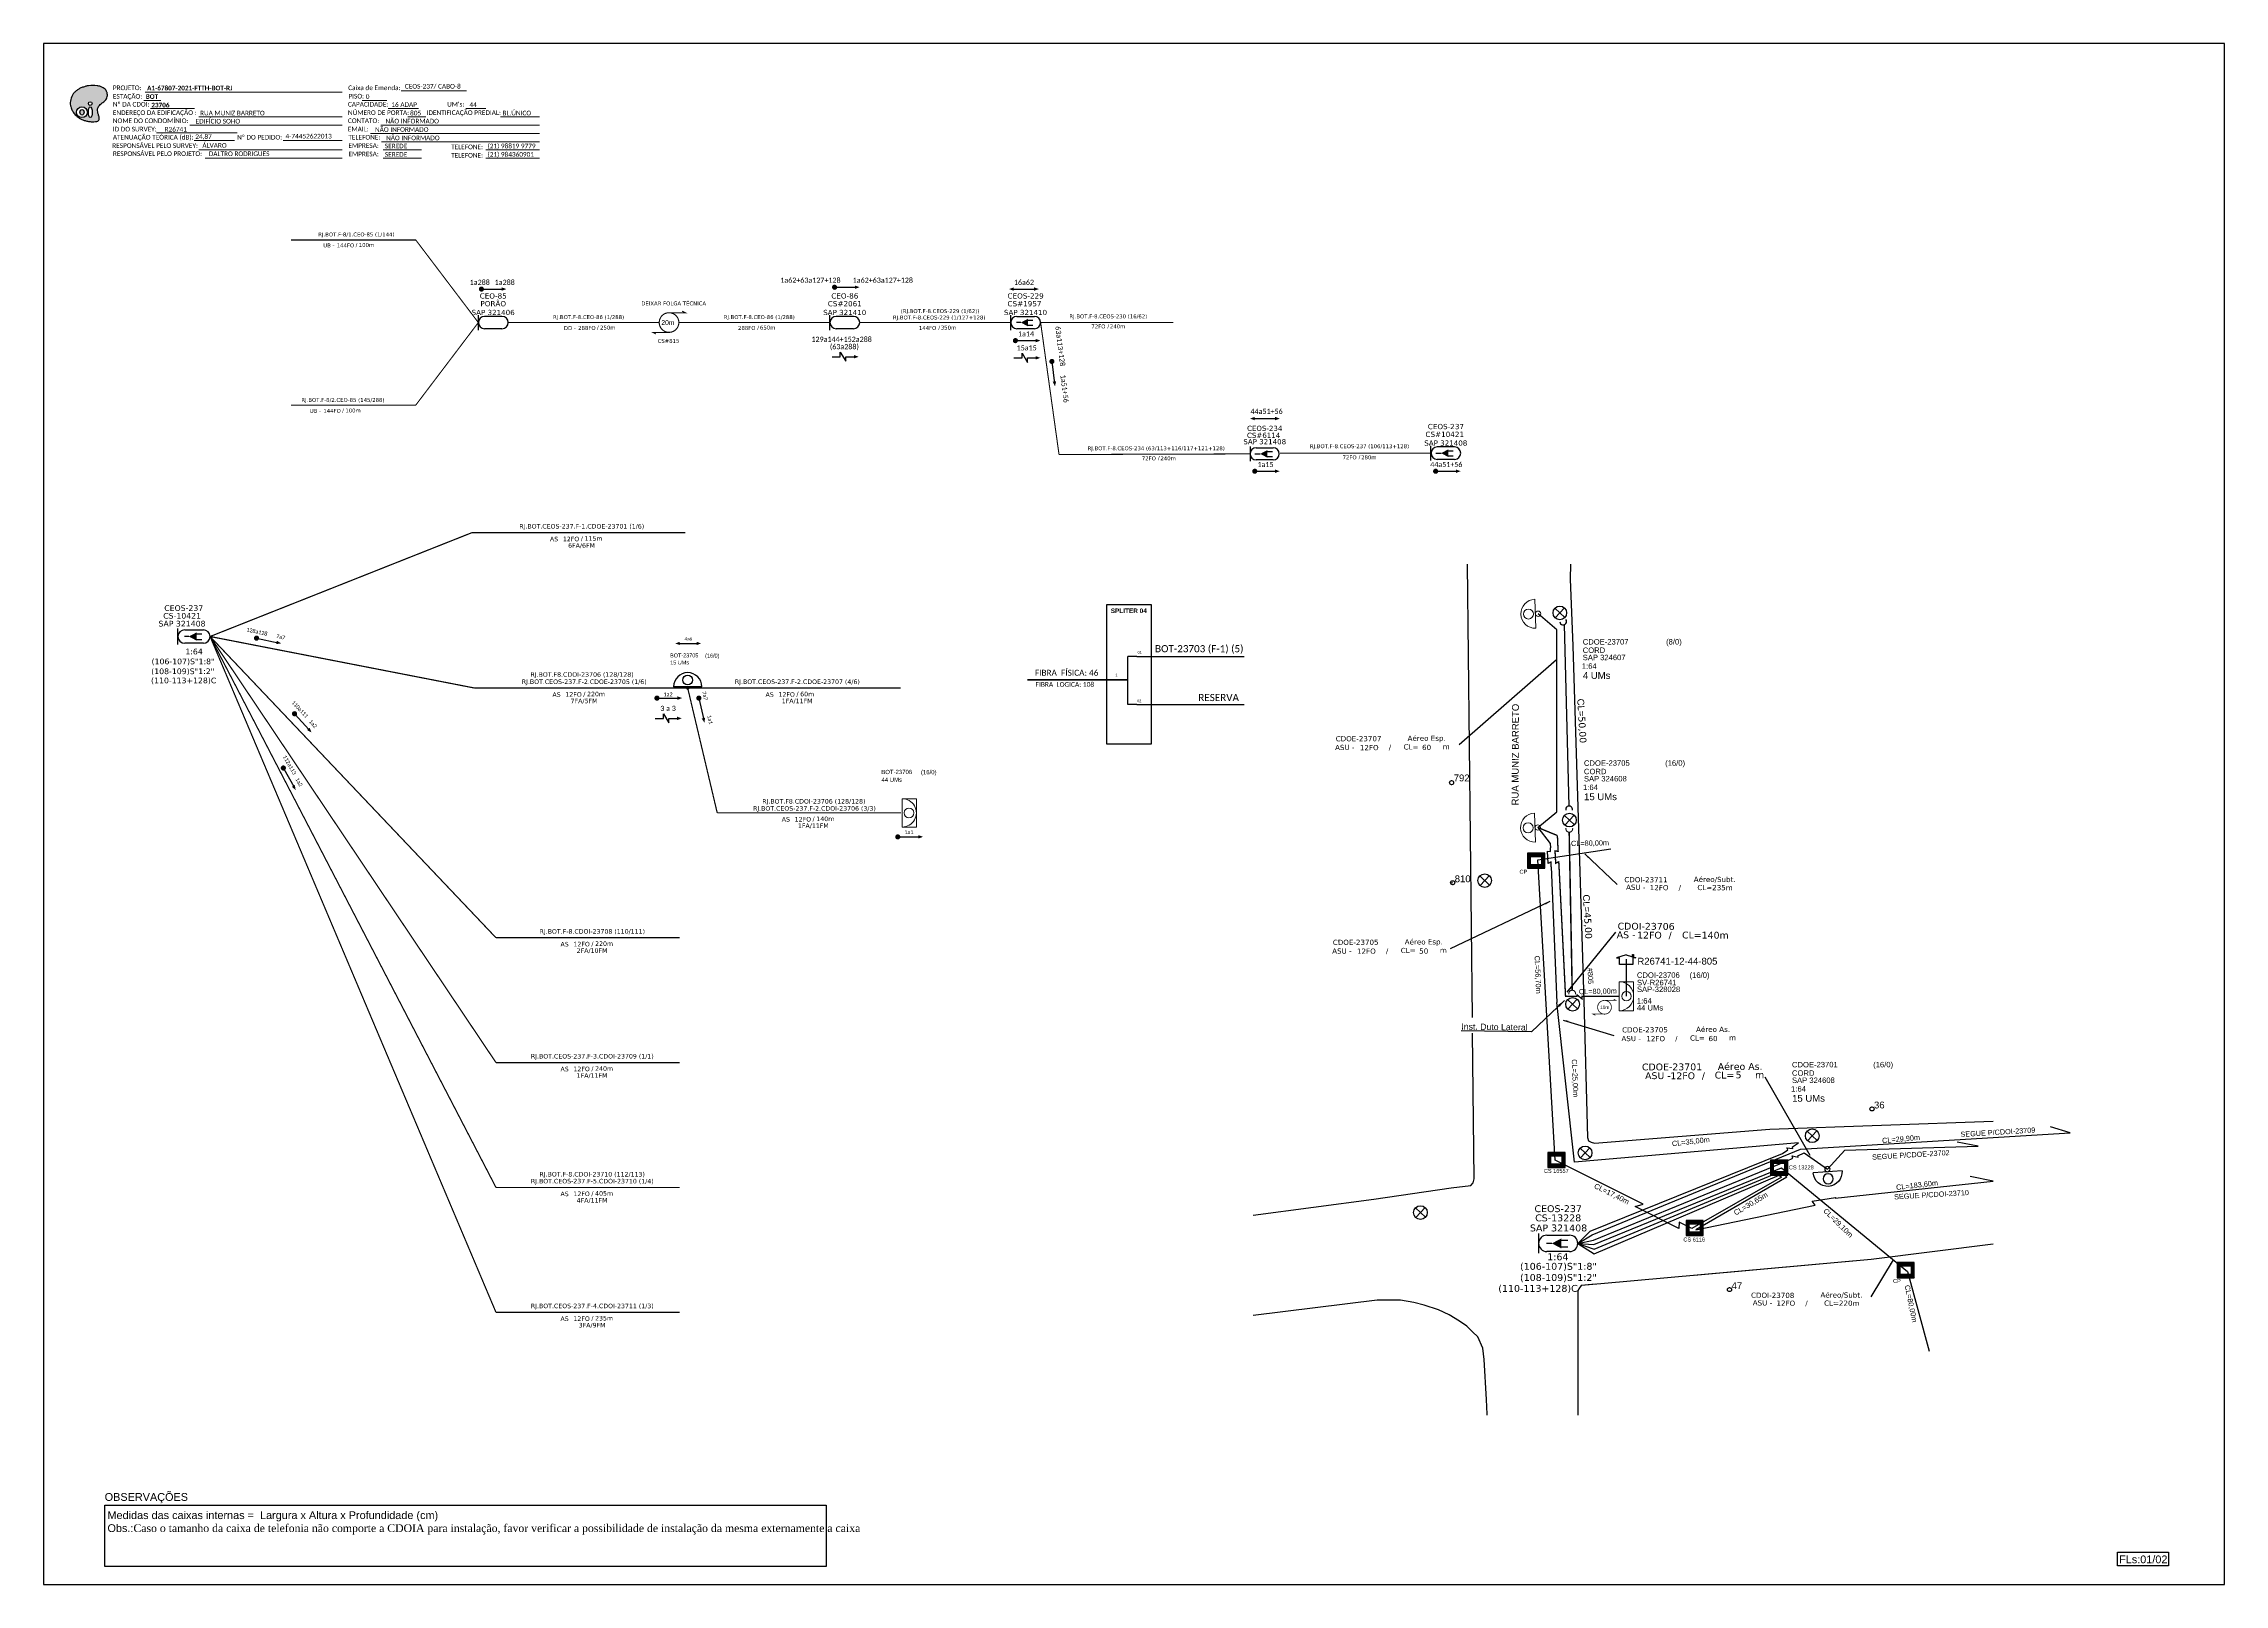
# Paper-space layout 'CDOI-23706' of a CAD drawing. Header units: metres, sheet in millimetres. Extents: x -439 to 402, y -851 to -257.
# The model-space entities are those that its viewports show. They can reach past a viewport. Long polylines and large blocks are cut down to what shows.
import ezdxf
from ezdxf.enums import TextEntityAlignment as Align

# ---------------------------------------------------------------- set-up
doc = ezdxf.new("R2010")
doc.units = ezdxf.units.M
for name, color, linetype in [('0 @ 1', 7, 'Continuous'), ('10.1-Caixas Subterrâneas', 5, 'Continuous'), ('20.4-CEOS', 1, 'Continuous'), ('20.5-CABO AÉREO', 1, 'Continuous'), ('20.5-CEO', 1, 'Continuous'), ('30.4-Selo', 7, 'Continuous'), ('CAP a instalar', 1, 'Continuous'), ('Folga', 1, 'Continuous'), ('label_cabos', 7, 'Continuous'), ('Numeração Texto', 34, 'Continuous'), ('QUADRA', 7, 'Continuous'), ('SEGMENTO', 10, 'Continuous'), ('SETA', 7, 'Continuous'), ('Subida Lateral', 5, 'Continuous'), ('surveys', 7, 'Continuous'), ('surveys legendas', 7, 'Continuous')]:
    doc.layers.add(name, color=color, linetype=linetype)
for name, color, linetype, lineweight in [("20.0-LEGENDA DOS CDO'S", 1, 'Continuous', 0), ('20.1-CDO_INTERIOR', 1, 'Continuous', 0), ('20.2-CDO_POSTE', 1, 'Continuous', 5), ('20.6-CORDOALHA_SUPORTE', 7, 'Continuous', 25), ('40.1-ETIQUETAS', 1, 'Continuous', 20), ('Numeração', 251, 'Continuous', 0), ('Segmento Logradouro Texto', 252, 'Continuous', 0)]:
    doc.layers.add(name, color=color, linetype=linetype, lineweight=lineweight)
doc.styles.add('ARIAL', font='arial.ttf')
doc.styles.add('DIGICADE', font='arial.ttf')
doc.styles.add('FTTH', font='arial.ttf')
doc.styles.add('ROMANS', font='arial.ttf')
doc.styles.add('siredit', font='verdana.ttf')
doc.styles.add('WMF-Calibri0', font='calibri.ttf')
doc.styles.add('WMF-Calibri1', font='calibrib.ttf')
doc.linetypes.add('FENCELINE1', pattern='A,0.25,-0.1,[133,ltypeshp.shx,S=0.1,R=0,X=-0.1,Y=0],-0.1,1', length=1.45)
doc.dimstyles.new('CC', dxfattribs={"dimtxt": 0.8, "dimasz": 2, "dimexe": 0.18, "dimexo": 0.0625, "dimgap": 0.09, "dimtad": 0, "dimdec": 0, "dimrnd": 1, "dimzin": 0, "dimdsep": 46, "dimtxsty": 'siredit', "dimblk": 'NONE', "dimcen": 0, "dimse1": 1, "dimse2": 1, "dimsd1": 1, "dimsd2": 1, "dimclrt": 7, "dimadec": 0, "dimazin": 0, "dimtfac": 1, "dimtdec": 0, "dimtofl": 0, "dimtmove": 0, "dimatfit": 3, "dimfxl": 0, "dimtolj": 1, "dimtzin": 0, "dimarcsym": 0})

# ---------------------------------------------------------------- blocks, each defined once
blk = doc.blocks.new('OI')
h = blk.add_hatch(color=40)
edge = h.paths.add_edge_path()
edge.add_spline(control_points=[(4.35, -0.67), (3.92, -0.99), (3.26, -1.5), (2.81, -2.59), (2.9, -3.5), (3.06, -4.27), (3.31, -4.85), (3.37, -5.39), (3.4, -5.88), (3.2, -6.4), (2.54, -6.61), (1.65, -6.63), (0.55, -6.67), (-0.56, -6.42), (-1.61, -6.14), (-2.77, -5.61), (-3.92, -4.77), (-4.89, -3.7), (-5.34, -2.65), (-5.6, -1.94), (-5.85, -0.96), (-5.71, 0.47), (-5.1, 2.02), (-4.14, 3.02), (-3.3, 3.61), (-2.37, 4.16), (-1.36, 4.44), (-0.56, 4.7), (0.79, 4.85), (2.24, 4.97), (3.79, 4.57), (4.67, 4.21), (5.44, 3.65), (5.76, 2.99), (6.03, 2.21), (6.01, 1.46), (5.72, 0.64), (5.31, 0.08), (4.88, -0.38), (4.51, -0.55), (4.35, -0.67)], knot_values=[0, 0, 0, 0, 1.60434, 2.417191, 3.427595, 4.282808, 4.776746, 5.304182, 5.888771, 6.258406, 6.858137, 7.79129, 8.986195, 10.124242, 11.187857, 12.242908, 13.953784, 15.414161, 16.515391, 17.349188, 17.675853, 19.552021, 21.515531, 22.568638, 23.63245, 24.621084, 25.782718, 26.745347, 27.142653, 29.870543, 31.004649, 31.921532, 32.709589, 33.801391, 34.042471, 35.192333, 35.971461, 36.628871, 37.254359, 37.836911, 37.836911, 37.836911, 37.836911], degree=3, periodic=0)
h.paths.add_polyline_path([(1.13, -0.87, -1), (-0.04, -0.87, -1)], flags=16)
edge = h.paths.add_edge_path(flags=16)
edge.add_ellipse((0.56, -3.59), major_axis=(-0.02, 1.71), ratio=0.361305, start_angle=0, end_angle=360)
h.paths.add_polyline_path([(-0.36, -3.62, -1), (-3.8, -3.62, -1)], flags=16)
edge = h.paths.add_edge_path(flags=0)
edge.add_ellipse((-2.08, -3.62), major_axis=(0, 0.885), ratio=0.758294, start_angle=0, end_angle=360)
at = {"color": 40}
for centre, radius in [((-2.08, -3.62), 1.72), ((0.54, -0.87), 0.587)]:
    blk.add_circle(centre, radius, dxfattribs=at)
blk.add_ellipse((-2.08, -3.62), major_axis=(0, 0.885), ratio=0.758294, start_param=-3.141592653589792, end_param=3.141592653589792, dxfattribs=at)
blk.add_ellipse((0.56, -3.59), major_axis=(-0.02, 1.71), ratio=0.361305, dxfattribs=at)
at = {"color": 40, "start_tangent": (-0.800898, -0.598801), "end_tangent": (-0.800898, -0.598801)}
blk.add_spline([(4.35, -0.67), (3.2, -1.78), (2.9, -2.54), (2.92, -3.55), (3.12, -4.38), (3.28, -4.85), (3.37, -5.37), (3.35, -5.95), (3.2, -6.29), (2.66, -6.55), (1.73, -6.63), (0.54, -6.62), (-0.58, -6.41), (-1.6, -6.11), (-2.56, -5.67), (-3.95, -4.67), (-4.89, -3.56), (-5.37, -2.56), (-5.64, -1.78), (-5.72, -1.46), (-5.63, 0.42), (-4.84, 2.22), (-4.13, 2.99), (-3.27, 3.62), (-2.4, 4.09), (-1.3, 4.47), (-0.37, 4.72), (0.02, 4.77), (2.75, 4.8), (3.85, 4.53), (4.69, 4.16), (5.31, 3.68), (5.85, 2.73), (5.93, 2.5), (5.94, 1.35), (5.67, 0.62), (5.29, 0.08), (4.84, -0.36), (4.35, -0.67)], degree=3, dxfattribs=at)
blk = doc.blocks.new('*X14')
at = {"color": 0, "linetype": 'Continuous'}
for p, q in [((-1.25, 0.34099), (-0.49099, 1.1)), ((-1.25, 0.517767), (-0.667767, 1.1)), ((-1.25, 0.694544), (-0.844544, 1.1)), ((-1.25, 0.87132), (-1.02132, 1.1)), ((-1.25, 1.048097), (-1.198097, 1.1)), ((-1.25, 0.164214), (-0.8035, 0.610714)), ((-1.25, -0.012563), (-0.8035, 0.433937)), ((-1.25, -0.18934), (-0.8035, 0.25716)), ((-1.25, -0.366117), (-0.8035, 0.080383)), ((-0.789214, 0.625), (-0.314214, 1.1)), ((-0.612437, 0.625), (-0.137437, 1.1)), ((-0.43566, 0.625), (0.03934, 1.1)), ((-0.258883, 0.625), (0.216117, 1.1)), ((-0.082107, 0.625), (0.392893, 1.1)), ((0.09467, 0.625), (0.56967, 1.1)), ((0.271447, 0.625), (0.746447, 1.1)), ((0.448223, 0.625), (0.923223, 1.1)), ((0.625, 0.625), (1.1, 1.1)), ((0.801777, 0.625), (1.25, 1.073223)), ((0.8035, 0.449947), (1.25, 0.896447)), ((0.8035, 0.27317), (1.25, 0.71967)), ((0.8035, 0.096393), (1.25, 0.542893)), ((0.8035, -0.080383), (1.25, 0.366117)), ((0.8035, -0.25716), (1.25, 0.18934)), ((0.8035, -0.433937), (1.25, 0.012563)), ((-1.25, -0.542893), (-0.8035, -0.096393)), ((-1.25, -0.71967), (-0.8035, -0.27317)), ((-1.25, -0.896447), (-0.8035, -0.449947)), ((-1.25, -1.073223), (-0.801777, -0.625)), ((-1.1, -1.1), (-0.625, -0.625)), ((-0.923223, -1.1), (-0.448223, -0.625)), ((-0.746447, -1.1), (-0.271447, -0.625)), ((-0.56967, -1.1), (-0.09467, -0.625)), ((-0.392893, -1.1), (0.082107, -0.625)), ((-0.216117, -1.1), (0.258883, -0.625)), ((-0.03934, -1.1), (0.43566, -0.625)), ((0.137437, -1.1), (0.612437, -0.625)), ((0.314214, -1.1), (0.789214, -0.625)), ((0.49099, -1.1), (1.25, -0.34099)), ((0.667767, -1.1), (1.25, -0.517767)), ((0.8035, -0.610714), (1.25, -0.164214)), ((0.844544, -1.1), (1.25, -0.694544)), ((1.02132, -1.1), (1.25, -0.87132)), ((1.198097, -1.1), (1.25, -1.048097))]:
    blk.add_line(p, q, dxfattribs=at)
blk = doc.blocks.new('MANHOLE_MQ')
at = {"color": 0, "linetype": 'Continuous'}
for p, q in [((0.0000062, 0.0000057), (-0.0000063, 0.0000057)), ((-0.0000063, 0.0000057), (-0.0000063, -0.0000053)), ((-0.000004, 0.0000033), (0.000004, 0.0000033)), ((-0.000004, -0.0000029), (-0.000004, 0.0000033)), ((0.000004, 0.0000033), (0.000004, -0.0000029)), ((0.0000062, -0.0000053), (0.0000062, 0.0000057)), ((-0.0000063, -0.0000053), (0.0000062, -0.0000053)), ((0.000004, -0.0000029), (-0.000004, -0.0000029)), ((0.000004, -0.0000029), (0.000004, -0.0000029))]:
    blk.add_line(p, q, dxfattribs=at)
at = {"color": 0, "linetype": 'Continuous', "xscale": 5e-06, "yscale": 5e-06, "zscale": 1e-05}
blk.add_blockref('*X14', (0, 0.0000002), dxfattribs=at)
blk = doc.blocks.new('*U40')
at = {"color": 0}
blk.add_line((2.14, -0.58), (-2.1, -0.68), dxfattribs=at)
for centre, radius in [((0, 0.38), 0.733), ((0.03, -1.03), 0.393)]:
    blk.add_circle(centre, radius, dxfattribs=at)
blk.add_arc((0.02, -0.63), 2.12, 1.3782, 181.3782, dxfattribs=at)
blk = doc.blocks.new('Inst CDOE-16 CAIXA DIST OPT CDOE 48F_16D C_SPL_2_1_8')
at = {"layer": "20.0-LEGENDA DOS CDO'S", "color": 0}
for tag, p, style, flags in [('ID_ATIVIDADE', (0.12, 6.47), 'ARIAL', 3), ('FATOR', (7.92, 6.47), 'ARIAL', 1), ('QTDE', (0.1, -1.17), 'DIGICADE', 3)]:
    blk.add_attdef(tag, p, '', height=0.8, rotation=0.118, dxfattribs=dict(at, style=style, flags=flags))
at = {"layer": "20.0-LEGENDA DOS CDO'S", "color": 0, "style": 'ARIAL'}
for tag, p, height in [('SAP', (0.12, 2.96), 0.8), ('CORDOALHA', (0.12, 4.02), 0.8), ('FID', (0.12, 5.25), 0.8), ('1:XX', (-0.01, 1.7), 0.8), ('UMS', (0.14, 0.22), 1)]:
    blk.add_attdef(tag, p, '', height=height, rotation=0.118, dxfattribs=at)
blk.add_attdef('FIBRAS_UTILIZADAS', text='', height=0.8, rotation=0.118, dxfattribs=at).set_placement((13.48, 5.26), align=Align.CENTER)
blk = doc.blocks.new('Inst CDOE-8 CAIXA DIST OPT CDOE 48F_8D C_SPL OPTAP')
at = {"layer": "20.0-LEGENDA DOS CDO'S", "color": 0}
for tag, p, style, flags in [('ID_ATIVIDADE', (0.12, 6.47), 'ARIAL', 3), ('FATOR', (7.92, 6.47), 'ARIAL', 1), ('QTDE', (0.23, -0.97), 'DIGICADE', 3)]:
    blk.add_attdef(tag, p, '', height=0.8, rotation=0.118, dxfattribs=dict(at, style=style, flags=flags))
at = {"layer": "20.0-LEGENDA DOS CDO'S", "color": 0, "style": 'ARIAL'}
for tag, p, height in [('SAP', (0.12, 2.96), 0.8), ('CORDOALHA', (0.12, 4.02), 0.8), ('FID', (0.12, 5.25), 0.8), ('1:XX', (-0.01, 1.7), 0.8), ('UMS', (0.14, 0.22), 1)]:
    blk.add_attdef(tag, p, '', height=height, rotation=0.118, dxfattribs=at)
blk.add_attdef('FIBRAS_UTILIZADAS', text='', height=0.8, rotation=0.118, dxfattribs=at).set_placement((13.48, 5.26), align=Align.CENTER)
blk = doc.blocks.new('Inst CORD BENZINAL 4.55MM 3F (sem recursos)')
at = {"layer": '20.6-CORDOALHA_SUPORTE', "color": 0, "lineweight": 0, "style": 'ROMANS'}
blk.add_attdef('LANCE', text='', height=1, dxfattribs=at).set_placement((-0.54, -2.21), align=Align.RIGHT)
at = {"layer": '20.6-CORDOALHA_SUPORTE', "color": 0, "style": 'siredit'}
blk.add_attdef('QTDE', (-0.54, -2.21), '', height=1, rotation=359.69, dxfattribs=at)
at = {"layer": '20.6-CORDOALHA_SUPORTE', "color": 0, "lineweight": 0, "style": 'ROMANS'}
for tag, p, flags in [('FATOR', (-5.2, -4.44), 3), ('ID_ATIVIDADE', (-5.2, -6.67), 3), ('FID', (-5.2, -8.9), 1)]:
    blk.add_attdef(tag, p, '', height=1, dxfattribs=dict(at, flags=flags))
blk = doc.blocks.new('_None')
blk = doc.blocks.new('SURVEY_SURVEY')
for p, q in [((0, 0.0000167), (-0.0000141, 0.0000125)), ((-0.0000141, 0.0000125), (-0.0000097, 0.0000125)), ((-0.0000097, 0.0000025), (-0.0000097, 0.0000125)), ((0.0000097, 0.0000025), (-0.0000097, 0.0000025)), ((0, 0.0000167), (0.0000141, 0.0000125)), ((0.0000094, 0.0000173), (0.0000109, 0.0000173)), ((0.0000094, 0.000014), (0.0000094, 0.0000173)), ((0.0000097, 0.0000126), (0.0000097, 0.0000025)), ((0.0000141, 0.0000125), (0.0000097, 0.0000125)), ((0.0000109, 0.0000173), (0.0000109, 0.0000135))]:
    blk.add_line(p, q)
blk = doc.blocks.new('A$C07E14978')
at = {"layer": 'Folga', "color": 0, "const_width": 0.137}
for points in [[(2.23, 0.28), (0.03, 0.28), (0.47, 0.06)], [(2.23, 2.92), (4.42, 2.92), (3.98, 3.13)]]:
    blk.add_lwpolyline(points, dxfattribs=at)
at = {"layer": 'Folga', "color": 0, "const_width": 0.146}
blk.add_lwpolyline([(2.23, 2.92, 1.000012), (2.23, 0.28, 0.999978)], format="xyb", close=True, dxfattribs=at)
at = {"layer": 'Folga', "color": 0}
blk.add_text('10m', height=0.659, dxfattribs=at).set_placement((1.38, 1.27))
blk = doc.blocks.new('ETIQUETA_RS5F')
at = {"layer": '40.1-ETIQUETAS', "color": 0, "style": 'siredit'}
blk.add_text('/', height=1.5, dxfattribs=at).set_placement((1.58, -1.95), align=Align.MIDDLE_RIGHT)
for tag, p in [('ETIQUETA_R_SECUNDARIA', (1.21, 2.1)), ('ETIQUETA_R_PRIMARIA', (1.21, 4.1)), ('F_ATIVAS/F_MORTAS', (1.14, -4.24))]:
    blk.add_attdef(tag, text='', height=1.5, dxfattribs=at).set_placement(p, align=Align.MIDDLE_CENTER)
for tag, p in [('TIPO_CABO', (-6.58, -2.12)), ('CAP_CABO', (0.4, -2.09))]:
    blk.add_attdef(tag, text='', height=1.5, dxfattribs=at).set_placement(p, align=Align.MIDDLE_RIGHT)
for tag, p in [('FUSÃO_1', (0.85, -8.39)), ('FUSÃO_2', (0.85, -10.6)), ('FUSÃO_3', (0.85, -12.93)), ('FUSÃO_4', (0.85, -15.14)), ('FUSÃO_5', (0.85, -17.16))]:
    blk.add_attdef(tag, text='', height=1.5, dxfattribs=at).set_placement(p, align=Align.CENTER)
blk.add_attdef('METROS', text='', height=1.5, dxfattribs=at).set_placement((2.14, -1.95), align=Align.MIDDLE_LEFT)
blk = doc.blocks.new('CDOE-TEXTO PADRÃO')
at = {"layer": "20.0-LEGENDA DOS CDO'S", "color": 0, "style": 'ARIAL'}
for tag, p in [('CDO_N', (0.49, 7.39)), ('SAP', (0.51, 1.67)), ('CORDOALHA', (0.5, 4.33)), ('SPLITER_1', (0.59, -0.91)), ('(XX-XX_F)S', (0.54, -8.29)), ('(XX-XX_L)S', (0.55, -10.83)), ('SPLITER_2', (0.6, -3.55)), ('UMS', (0.55, -13.15))]:
    blk.add_attdef(tag, p, '', height=1.7, rotation=0.11799, dxfattribs=at)
blk.add_attdef('FIBRAS_UTILIZADAS', text='', height=1.7, rotation=0.11799, dxfattribs=at).set_placement((19.77, 7.43), align=Align.CENTER)

msp = doc.modelspace()

# ---------------------------------------------------------------- linework, layer by layer
at = {"color": 1}
for p, q in [((-703.27, -123.46), (-699.43, -127.05)), ((-699.55, -123.33), (-703.15, -127.18)), ((-699.55, -203.36), (-695.71, -206.96)), ((-695.83, -203.24), (-699.43, -207.08)), ((-732.25, -226.71), (-728.41, -230.3)), ((-728.53, -226.58), (-732.13, -230.43)), ((-698.36, -274.37), (-694.52, -277.97)), ((-694.64, -274.25), (-698.23, -278.09)), ((-605.92, -325.08), (-602.08, -328.68)), ((-602.2, -324.96), (-605.8, -328.8)), ((-693.52, -331.66), (-689.67, -335.25)), ((-689.8, -331.53), (-693.39, -335.38)), ((-757.04, -354.67), (-753.2, -358.26)), ((-753.32, -354.54), (-756.92, -358.38))]:
    msp.add_line(p, q, dxfattribs=at)
at = {"color": 7, "linetype": 'Continuous'}
for p, q in [((-864.48, -142.07), (-868, -142.07)), ((-864.48, -160.62), (-868, -160.62))]:
    msp.add_line(p, q, dxfattribs=at)
at = {"color": 10, "linetype": 'Continuous'}
for p, q in [((-864.48, -142.06), (-823.11, -142.07)), ((-864.48, -160.61), (-823.11, -160.62))]:
    msp.add_line(p, q, dxfattribs=at)
at = {"color": 1, "linetype": 'Continuous', "lineweight": 60}
msp.add_line((-868, -151.02), (-906.61, -151.13), dxfattribs=at)
at = {"color": 0}
for p, q in [((-1262.5, -469.23), (-984.25, -469.23)), ((-1262.5, -492.93), (-1262.5, -469.23)), ((-984.25, -469.23), (-984.25, -492.93)), ((-984.25, -492.93), (-1262.5, -492.93))]:
    msp.add_line(p, q, dxfattribs=at)
msp.add_lwpolyline([(-1286.07, -499.81), (-445.07, -499.81), (-445.07, 94.19), (-1286.07, 94.19)], close=True)
at = {"color": 7, "lineweight": 0}
for points in [[(-1148.15, 76.01), (-1123.01, 76.01)], [(-1247.47, 72.24), (-1240.92, 72.24)], [(-1246.96, 75.52), (-1170.98, 75.52)], [(-1244.81, 69.17), (-1227.84, 69.17)], [(-1163.19, 72.28), (-1153.71, 72.28)], [(-1153.14, 69.17), (-1141.52, 69.17)], [(-1123.2, 69.17), (-1115.53, 69.17)], [(-1242.49, 59.75), (-1211.44, 59.75)], [(-1229.65, 62.82), (-1170.98, 62.82)], [(-1226.24, 65.93), (-1170.98, 65.93)], [(-1160.06, 59.58), (-1094.8, 59.58)], [(-1156.02, 62.82), (-1094.8, 62.82)], [(-1145.56, 65.93), (-1138.61, 65.93)], [(-1109.86, 65.93), (-1094.82, 65.93)], [(-1227.96, 56.79), (-1212.45, 56.79)], [(-1226.24, 53.23), (-1170.98, 53.23)], [(-1193.73, 56.79), (-1170.96, 56.79)], [(-1155.78, 56.34), (-1094.8, 56.34)], [(-1155.17, 53.23), (-1140.37, 53.23)], [(-1115.57, 53.23), (-1094.8, 53.23)], [(-1223.75, 49.99), (-1170.98, 49.99)], [(-1155.17, 49.99), (-1140.37, 49.99)], [(-1115.57, 49.99), (-1094.8, 49.99)]]:
    msp.add_lwpolyline(points, dxfattribs=at)
at = {"color": 0, "const_width": 0.99}
for points in [[(-1117.73, -0.44, 1), (-1116.74, -0.44, 1)], [(-981.53, 0.26, 1), (-980.54, 0.26, 1)]]:
    msp.add_lwpolyline(points, format="xyb", close=True, dxfattribs=at)
at = {"color": 7}
for points, const_width in [([(-1044.88, -9.56, 1.000012), (-1044.88, -17.12, 0.999978)], 0.42), ([(-911.8, -20.31, 1), (-910.81, -20.31, 1)], 0.99), ([(-897.29, -27.84, 1), (-897.17, -28.82, 1)], 0.99), ([(-819.49, -70.67, 1), (-818.5, -70.67, 1)], 0.99), ([(-749.73, -70.67, 1), (-748.74, -70.67, 1)], 0.99)]:
    msp.add_lwpolyline(points, format="xyb", close=True, dxfattribs=dict(at, const_width=const_width))
at = {"color": 7, "const_width": 0.394}
for points in [[(-1044.88, -9.56), (-1038.58, -9.56), (-1039.84, -8.93)], [(-1044.88, -17.12), (-1051.18, -17.12), (-1049.92, -17.75)]]:
    msp.add_lwpolyline(points, dxfattribs=at)
at = {"color": 7}
for points in [[(-978.83, -26.53), (-978.83, -24.78), (-976.74, -28.28), (-976.74, -26.53)], [(-908.75, -26.95), (-908.75, -25.2), (-906.66, -28.7), (-906.66, -26.95)]]:
    msp.add_lwpolyline(points, dxfattribs=at)
for points in [[(-876.15, -175.8), (-858.87, -175.8), (-858.87, -122.15), (-876.15, -122.15)], [(-486.28, -487.45), (-466.62, -487.45), (-466.62, -492.62), (-486.28, -492.62)]]:
    msp.add_lwpolyline(points, close=True, dxfattribs=at)
at = {"const_width": 1}
for points in [[(-1204.46, -134.91, 1), (-1203.48, -135.12, 1)], [(-1050.04, -158.13, 1), (-1049.04, -158.13, 1)], [(-1033.49, -157.65, 1), (-1033.27, -158.62, 1)], [(-1189.64, -163.79, 1), (-1188.96, -164.53, 1)], [(-1193.85, -184.64, 1), (-1193.37, -185.51, 1)], [(-957.16, -211.63, 1), (-956.16, -211.63, 1)]]:
    msp.add_lwpolyline(points, format="xyb", close=True, dxfattribs=at)
at = {"color": 7, "linetype": 'Continuous'}
msp.add_lwpolyline([(-868, -160.62), (-868, -142.07)], dxfattribs=at)
at = {"color": 1}
msp.add_lwpolyline([(-1047.04, -165.94), (-1047.04, -164.19), (-1044.95, -167.69), (-1044.94, -165.94)], dxfattribs=at)
at = {"color": 5, "lineweight": 0}
msp.add_lwpolyline([(-742.67, -229.3), (-743.46, -229.3)], dxfattribs=at)
at = {"color": 4}
msp.add_lwpolyline([(-675.68, -273.05), (-675.69, -258.77)], dxfattribs=at)
at = {"color": 1}
for centre in [(-701.35, -125.26), (-697.63, -205.16), (-730.33, -228.5), (-696.44, -276.17), (-604, -326.88), (-691.59, -333.46), (-755.12, -356.46)]:
    msp.add_circle(centre, 2.63, dxfattribs=at)
at = {"layer": '20.1-CDO_INTERIOR', "color": 1, "lineweight": 18}
msp.add_lwpolyline([(-672.88, -278.65), (-672.88, -267.46), (-678.47, -267.46), (-678.48, -278.64)], close=True, dxfattribs=at)
msp.add_circle((-675.68, -273.05), 1.79, dxfattribs=at)
msp.add_arc((-678.47, -273.05), 5.59, 269.97241, 89.97241, dxfattribs=at)
at = {"layer": '20.4-CEOS', "color": 7}
for p, q in [((-1109.31, -10.95), (-1116.02, -10.95)), ((-1109.31, -15.73), (-1116.02, -15.73))]:
    msp.add_line(p, q, dxfattribs=at)
at = {"layer": '20.4-CEOS', "color": 5}
for p, q in [((-973.73, -10.95), (-980.44, -10.95)), ((-973.73, -15.73), (-980.44, -15.73)), ((-910.71, -10.95), (-904, -10.95)), ((-904, -15.73), (-910.71, -15.73)), ((-741.93, -61.3), (-748.64, -61.3)), ((-741.93, -66.09), (-748.64, -66.09)), ((-1231.67, -131.8), (-1224.45, -131.8)), ((-1224.45, -136.95), (-1231.67, -136.95)), ((-706.38, -365.22), (-697.58, -365.22)), ((-697.58, -371.5), (-706.38, -371.5))]:
    msp.add_line(p, q, dxfattribs=at)
at = {"layer": '20.4-CEOS', "color": 7}
msp.add_lwpolyline([(-1118.42, -16.23), (-1118.42, -10.45)], dxfattribs=at)
at = {"layer": '20.4-CEOS', "color": 5}
for points in [[(-982.84, -16.23), (-982.84, -10.45)], [(-913.11, -16.23), (-913.11, -10.45)], [(-909.21, -13.34), (-910.82, -13.34)], [(-906.56, -12.39), (-904.52, -12.39)], [(-906.56, -14.38), (-904.52, -14.38)], [(-818.94, -63.97), (-816.9, -63.97)], [(-814.25, -63.02), (-812.21, -63.02)], [(-814.25, -65.01), (-812.21, -65.01)], [(-751.04, -66.58), (-751.04, -60.81)], [(-749.18, -63.7), (-747.14, -63.7)], [(-744.49, -62.75), (-742.45, -62.75)], [(-744.49, -64.74), (-742.45, -64.74)], [(-1234.25, -137.48), (-1234.25, -131.27)], [(-1230.06, -134.38), (-1231.79, -134.38)], [(-1227.21, -133.36), (-1225.01, -133.36)], [(-1227.21, -135.5), (-1225.01, -135.5)], [(-709.51, -372.14), (-709.51, -364.58)], [(-704.41, -368.36), (-706.52, -368.36)], [(-700.93, -367.12), (-698.26, -367.12)], [(-700.93, -369.73), (-698.26, -369.73)]]:
    msp.add_lwpolyline(points, dxfattribs=at)
for points in [[(-909.21, -13.34, 0, 2.95, 0), (-906.44, -13.34, 2.95, 2.95, 0)], [(-816.9, -63.97, 0, 2.95, 0), (-814.13, -63.97, 2.95, 2.95, 0)], [(-747.14, -63.7, 0, 2.95, 0), (-744.37, -63.7, 2.95, 2.95, 0)], [(-1230.06, -134.38, 0, 3.18, 0), (-1227.07, -134.38, 3.18, 3.18, 0)], [(-704.41, -368.36, 0, 3.87, 0), (-700.77, -368.36, 3.87, 3.87, 0)]]:
    msp.add_lwpolyline(points, format="xyseb", dxfattribs=at)
at = {"layer": '20.4-CEOS', "color": 7}
for centre, start, end in [((-1116.02, -13.34), 90, 270), ((-1109.31, -13.34), 270, 90)]:
    msp.add_arc(centre, 2.39, start, end, dxfattribs=at)
at = {"layer": '20.4-CEOS', "color": 5}
for centre, radius, start, end in [((-980.44, -13.34), 2.39, 90, 270), ((-973.73, -13.34), 2.39, 270, 90), ((-910.71, -13.34), 2.39, 90, 270), ((-904, -13.34), 2.39, 270, 90), ((-748.64, -63.7), 2.39, 90, 270), ((-741.93, -63.7), 2.39, 270, 90), ((-1231.67, -134.38), 2.58, 90, 270), ((-1224.45, -134.38), 2.58, 270, 90), ((-706.38, -368.36), 3.14, 90, 270), ((-697.58, -368.36), 3.14, 270, 90)]:
    msp.add_arc(centre, radius, start, end, dxfattribs=at)
at = {"layer": '20.5-CABO AÉREO', "color": 7, "ltscale": 50, "const_width": 0.4}
for points in [[(-1190.63, 18.49), (-1142.55, 18.49), (-1118.42, -13.34)], [(-1190.63, -45.17), (-1142.55, -45.17), (-1118.42, -13.34)], [(-1106.92, -13.34), (-1048.66, -13.34)], [(-901.55, -13.34), (-850.39, -13.34)]]:
    msp.add_lwpolyline(points, dxfattribs=at)
at = {"layer": '20.5-CABO AÉREO', "color": 5, "ltscale": 50, "const_width": 0.4}
for points in [[(-901.55, -13.34), (-901.58, -13.34), (-894.48, -64.22)], [(-894.48, -64.22), (-820.78, -63.98)], [(-809.3, -63.7), (-751.04, -63.7)]]:
    msp.add_lwpolyline(points, dxfattribs=at)
at = {"layer": '20.5-CEO', "color": 5}
for p, q in [((-818.44, -61.63), (-811.87, -61.63)), ((-811.87, -66.32), (-818.44, -66.32))]:
    msp.add_line(p, q, dxfattribs=at)
msp.add_lwpolyline([(-820.78, -61.15), (-820.78, -66.8)], dxfattribs=at)
for centre, start, end in [((-818.44, -63.98), 90, 270), ((-811.87, -63.98), 270, 90)]:
    msp.add_arc(centre, 2.34, start, end, dxfattribs=at)
at = {"layer": '20.6-CORDOALHA_SUPORTE'}
for points in [[(-701.37, -128.78, 1.231752), (-698.98, -127.85)], [(-696.5, -201.34, 1.231752), (-699.06, -201.32)]]:
    msp.add_lwpolyline(points, format="xyb", dxfattribs=at)
msp.add_lwpolyline([(-697.77, -199.76), (-699.61, -129.78)], dxfattribs=at)
at = {"layer": '20.6-CORDOALHA_SUPORTE', "const_width": 0.421}
for points in [[(-698.97, -208.21, 1.231752), (-696.42, -208.28)], [(-695.31, -272.35, 1.231752), (-697.87, -272.33)]]:
    msp.add_lwpolyline(points, format="xyb", dxfattribs=at)
at = {"layer": '20.6-CORDOALHA_SUPORTE', "const_width": 0.584}
msp.add_lwpolyline([(-696.58, -270.76), (-697.74, -209.82)], dxfattribs=at)
at = {"layer": '40.1-ETIQUETAS', "color": 7, "const_width": 0.4}
msp.add_lwpolyline([(-1041.1, -13.34), (-982.84, -13.34)], dxfattribs=at)
at = {"layer": '40.1-ETIQUETAS', "color": 5, "const_width": 0.4}
msp.add_lwpolyline([(-971.37, -13.34), (-913.11, -13.34)], dxfattribs=at)
at = {"layer": '40.1-ETIQUETAS', "color": 1}
msp.add_lwpolyline([(-954.95, -196.94), (-949.5, -196.94), (-949.5, -207.84), (-954.95, -207.84)], close=True, dxfattribs=at)
for centre, major_axis, start_param, end_param in [((-954.95, -202.38), (-3.85, 3.85), 2.356194, 5.497787), ((-952.36, -202.38), (1.33, 1.33), 3.926991, 10.210176)]:
    msp.add_ellipse(centre, major_axis=major_axis, ratio=1, start_param=start_param, end_param=end_param, dxfattribs=at)
at = {"layer": 'CAP a instalar', "color": 7, "linetype": 'FENCELINE1', "ltscale": 5}
for p, q in [((-613.72, -336.51), (-611.45, -335.45)), ((-611.45, -335.45), (-611.79, -334.55)), ((-611.79, -334.55), (-609.48, -335.17)), ((-609.6, -334.62), (-607.08, -333.44)), ((-609.48, -335.17), (-609.6, -334.62))]:
    msp.add_line(p, q, dxfattribs=at)
at = {"layer": 'CAP a instalar', "color": 7, "linetype": 'FENCELINE1', "ltscale": 7, "const_width": 0.467}
for points in [[(-1221.87, -134.38), (-1120.83, -94.32)], [(-1038.64, -94.32), (-1120.83, -94.32)], [(-1111.61, -250.52), (-1221.87, -134.38)], [(-1111.61, -298.65), (-1221.87, -134.38)], [(-1111.61, -346.79), (-1221.87, -134.38)], [(-1111.62, -394.92), (-1221.87, -134.38)], [(-955.49, -154.25), (-1037.68, -154.25)], [(-1111.61, -250.52), (-1040.77, -250.52)], [(-1111.61, -298.65), (-1040.77, -298.65)], [(-1111.61, -346.79), (-1040.78, -346.79)], [(-1111.62, -394.92), (-1040.78, -394.92)]]:
    msp.add_lwpolyline(points, dxfattribs=at)
at = {"layer": 'CAP a instalar', "color": 7, "linetype": 'FENCELINE1', "ltscale": 5}
for points in [[(-709.88, -208), (-702.47, -202.03), (-702.47, -131.85), (-709.76, -125.59)], [(-607.08, -333.44), (-598.16, -339.76), (-591.39, -332.44), (-539.99, -330.89), (-548.11, -329.35)]]:
    msp.add_lwpolyline(points, dxfattribs=at)
at = {"layer": 'CAP a instalar', "color": 5, "linetype": 'FENCELINE1', "ltscale": 7, "const_width": 0.467}
for points in [[(-1119.87, -154.25), (-1221.87, -134.38)], [(-1037.68, -154.25), (-1119.87, -154.25)]]:
    msp.add_lwpolyline(points, dxfattribs=at)
at = {"layer": 'CAP a instalar', "color": 1, "linetype": 'FENCELINE1', "ltscale": 7, "const_width": 0.467}
for points in [[(-1037.68, -154.25), (-1026.29, -202.38)], [(-1026.29, -202.38), (-955.45, -202.38)]]:
    msp.add_lwpolyline(points, dxfattribs=at)
at = {"layer": 'CAP a instalar', "color": 1, "linetype": 'FENCELINE1', "ltscale": 5, "const_width": 0.526}
for points in [[(-702.29, -211.11), (-709.88, -208)], [(-702.08, -215.83), (-702.29, -211.11), (-702.29, -211.11)], [(-699.13, -273.41), (-701.66, -223.07)]]:
    msp.add_lwpolyline(points, dxfattribs=at)
at = {"layer": 'CAP a instalar', "color": 5, "linetype": 'FENCELINE1', "ltscale": 5}
for points in [[(-709.88, -208), (-705.04, -214.18), (-704.98, -215.89)], [(-704.65, -223.13), (-704.73, -221.3), (-705.91, -221.83), (-706.13, -217.08), (-704.92, -217.27), (-704.98, -215.89)], [(-704.65, -223.13), (-702.52, -275.45)], [(-609.37, -329.61), (-695.72, -337.03), (-695.72, -337.03), (-702.52, -275.45)]]:
    msp.add_lwpolyline(points, dxfattribs=at)
at = {"layer": 'CAP a instalar', "color": 7, "ltscale": 5}
for points in [[(-688.06, -372.43), (-616.78, -342), (-615.92, -342.79), (-650.41, -362.59), (-655.34, -360.11), (-655.49, -362.66), (-672.34, -354.13), (-669.26, -353.18), (-703.12, -336.27), (-709.79, -220.47), (-681.69, -216.3)], [(-688.86, -365.09), (-608.55, -331.99), (-504.58, -325.75), (-512.16, -323.39)], [(-688.31, -367.12), (-613.72, -336.51)], [(-688.19, -368.82), (-615.92, -339.24), (-567.24, -379.16), (-558.95, -409.93)], [(-688.17, -370.61), (-616.3, -340.68), (-613.78, -342.8), (-648.91, -363.17), (-602.84, -353.62), (-604.02, -352.05), (-595.05, -350.6), (-595.14, -350.92), (-534.26, -344.38), (-543.12, -342.58)], [(-694.44, -368.36), (-688.86, -365.09)], [(-694.44, -368.36), (-688.31, -367.12)], [(-694.44, -368.36), (-688.19, -368.82)], [(-694.44, -368.36), (-688.17, -370.61)], [(-694.44, -368.36), (-688.06, -372.43)]]:
    msp.add_lwpolyline(points, dxfattribs=at)
at = {"layer": 'CAP a instalar', "color": 1, "ltscale": 5, "const_width": 0.526}
for points in [[(-701.66, -223.07), (-701.77, -221.24), (-702.94, -221.78), (-703.21, -217.03), (-702, -217.21), (-702.08, -215.83)], [(-699.15, -273.16), (-697.58, -273.16)], [(-690.26, -273.06), (-678.47, -273.05)]]:
    msp.add_lwpolyline(points, dxfattribs=at)
at = {"layer": 'CAP a instalar', "color": 5, "ltscale": 5}
for points in [[(-689.6, -363.63), (-615.43, -333.71)], [(-694.44, -368.36), (-689.6, -363.63)]]:
    msp.add_lwpolyline(points, dxfattribs=at)
at = {"layer": 'label_cabos', "color": 5}
msp.add_line((-1032.24, -153.75), (-1043.12, -153.75), dxfattribs=at)
for centre, radius in [((-1037.68, -151.16), 1.88), ((-1037.68, -154.25), 0.503)]:
    msp.add_circle(centre, radius, dxfattribs=at)
msp.add_arc((-1037.68, -153.75), 5.44, 0, 180, dxfattribs=at)
at = {"layer": 'Numeração'}
for centre in [(-743.08, -190.72), (-742.67, -229.3), (-580.97, -316.51), (-635.91, -386.16)]:
    msp.add_circle(centre, 0.789, dxfattribs=at)
at = {"layer": 'Numeração Texto'}
for centre in [(-743.08, -190.72), (-742.67, -229.3), (-580.97, -316.51), (-635.91, -386.16)]:
    msp.add_circle(centre, 0.789, dxfattribs=at)
at = {"layer": 'QUADRA', "color": 4}
for points in [[(-735.05, -281.2), (-736.9, -106.55)], [(-697.19, -106.55), (-697.36, -112.29), (-696.38, -138.01), (-692.03, -274.79), (-690.71, -327.49), (-690.26, -328.75), (-689.24, -329.38), (-687.93, -329.69), (-620.32, -324.36), (-534.26, -321.27)], [(-819.63, -357.49), (-773.04, -351.34), (-743.22, -346.94), (-735.65, -346), (-734.75, -345.06), (-734.4, -343.49), (-734.99, -287.24)], [(-534.26, -368.69), (-581.23, -374.55), (-685.48, -383.91)], [(-685.48, -383.91), (-693.09, -384.59), (-693.99, -385.84), (-694.36, -386.78), (-694.35, -434.59)], [(-687.78, -384.11), (-693.09, -384.59), (-693.99, -385.84), (-694.36, -386.78), (-694.35, -434.59)], [(-729.33, -434.59), (-729.36, -434.15), (-729.69, -428.51), (-730.51, -413.13), (-731.06, -408.74), (-732.99, -404.35), (-735.08, -402.47), (-737.2, -400.27), (-740.04, -398.39), (-744.02, -395.88), (-748.12, -394), (-753.71, -392.12), (-757.71, -391.17), (-762.83, -390.23), (-767.89, -390.23), (-771.81, -390.23), (-819.63, -396.09)], [(-729.33, -434.59), (-729.36, -434.15), (-729.69, -428.51), (-730.51, -413.13), (-731.06, -408.74), (-732.99, -404.35), (-735.08, -402.47), (-737.2, -400.27), (-740.04, -398.39), (-744.02, -395.88), (-748.12, -394), (-753.71, -392.12), (-757.71, -391.17), (-762.83, -390.23), (-767.89, -390.23), (-771.81, -390.23), (-819.63, -396.09)]]:
    msp.add_lwpolyline(points, dxfattribs=at)
at = {"layer": 'QUADRA'}
for points in [[(-697.19, -106.55), (-697.36, -112.29), (-696.38, -138.01), (-692.03, -274.79), (-690.71, -327.49), (-690.26, -328.75), (-689.24, -329.38), (-687.93, -329.69), (-620.32, -324.36), (-534.26, -321.27)], [(-534.26, -368.69), (-581.23, -374.55), (-649.51, -380.68)]]:
    msp.add_lwpolyline(points, dxfattribs=at)
at = {"layer": 'SETA', "color": 0}
for points in [[(-981.04, 0.26), (-972.53, 0.26)], [(-1117.23, -0.44), (-1108.72, -0.44)], [(-911.92, -0.44), (-903.41, -0.44)]]:
    msp.add_lwpolyline(points, dxfattribs=at)
at = {"layer": 'SETA', "color": 7}
for points in [[(-911.31, -20.31), (-902.8, -20.31)], [(-981.99, -26.53), (-978.83, -26.53)], [(-976.74, -26.53), (-973.57, -26.53)], [(-911.91, -26.95), (-908.75, -26.95)], [(-906.66, -26.95), (-903.5, -26.95)], [(-897.23, -28.33), (-896.19, -36.78)], [(-818.98, -50.37), (-810.47, -50.37)], [(-819, -70.67), (-810.49, -70.67)], [(-749.24, -70.67), (-740.73, -70.67)]]:
    msp.add_lwpolyline(points, dxfattribs=at)
at = {"layer": 'SETA'}
for points in [[(-1203.97, -135.02), (-1195.56, -136.82)], [(-1041.42, -137.06), (-1033.56, -137.06)], [(-1049.54, -158.13), (-1040.95, -158.13)], [(-1033.38, -158.13), (-1031.49, -166.52)], [(-1189.05, -164.43), (-1183.78, -170.25)], [(-1193.43, -185.39), (-1189.61, -192.27)], [(-956.66, -211.63), (-948.07, -211.63)]]:
    msp.add_lwpolyline(points, dxfattribs=at)
at = {"layer": 'SETA', "color": 1}
for points in [[(-1050.2, -165.94), (-1047.04, -165.94)], [(-1044.94, -165.94), (-1041.78, -165.94)]]:
    msp.add_lwpolyline(points, dxfattribs=at)
at = {"layer": 'SETA', "color": 0}
for points in [[(-1109.41, 0.23), (-1107.59, -0.43), (-1109.41, -1.09)], [(-973.21, 0.94), (-971.4, 0.28), (-973.21, -0.38)], [(-911.92, 0.22), (-913.74, -0.44), (-911.92, -1.1)], [(-904.1, 0.23), (-902.28, -0.43), (-904.1, -1.09)]]:
    msp.add_solid(points, dxfattribs=at)
at = {"layer": 'SETA', "color": 7}
for points in [[(-903.48, -19.64), (-901.67, -20.3), (-903.48, -20.96)], [(-973.57, -25.87), (-971.76, -26.53), (-973.57, -27.19)], [(-903.5, -26.29), (-901.68, -26.95), (-903.5, -27.61)], [(-895.6, -36.02), (-896.03, -37.9), (-896.91, -36.18)], [(-818.98, -51.02), (-820.8, -50.36), (-818.98, -49.7)], [(-811.15, -49.7), (-809.34, -50.36), (-811.15, -51.02)], [(-811.17, -69.99), (-809.36, -70.65), (-811.17, -71.31)], [(-741.41, -69.99), (-739.6, -70.65), (-741.41, -71.31)]]:
    msp.add_solid(points, dxfattribs=at)
at = {"layer": 'SETA'}
for points in [[(-1196.1, -136.01), (-1194.44, -137.04), (-1196.37, -137.31)], [(-1040.79, -136.44), (-1042.46, -137.05), (-1040.79, -137.66)], [(-1034.19, -136.44), (-1032.51, -137.05), (-1034.19, -137.66)], [(-1041.64, -157.45), (-1039.8, -158.12), (-1041.64, -158.79)], [(-1030.98, -165.7), (-1031.23, -167.63), (-1032.28, -165.99)], [(-1183.49, -169.56), (-1182.75, -171.37), (-1184.48, -170.45)], [(-1189.18, -191.65), (-1188.87, -193.58), (-1190.34, -192.3)], [(-948.76, -210.95), (-946.92, -211.61), (-948.76, -212.28)]]:
    msp.add_solid(points, dxfattribs=at)
at = {"layer": 'SETA', "color": 1}
msp.add_solid([(-1041.78, -165.28), (-1039.97, -165.94), (-1041.78, -166.6)], dxfattribs=at)
at = {"layer": 'Subida Lateral', "color": 5, "const_width": 0.526}
msp.add_lwpolyline([(-690.26, -273.06), (-692.77, -273.1), (-692.82, -274.06), (-694.68, -272.56), (-694.79, -273.11), (-697.58, -273.16)], dxfattribs=at)
at = {"layer": 'Subida Lateral', "color": 5}
msp.add_lwpolyline([(-615.43, -333.71), (-613.36, -332.3), (-613.84, -331.46), (-611.47, -331.71), (-611.67, -331.18), (-609.37, -329.61)], dxfattribs=at)

# ---------------------------------------------------------------- block references
at = {"color": 7, "xscale": 1.213923925163967, "yscale": 1.213923925163967, "zscale": 1.213923925163967, "rotation": 0.1532896023949059}
msp.add_blockref('OI', (-1268.76, 72.14), dxfattribs=at)
at = {"layer": '10.1-Caixas Subterrâneas', "color": 30, "xscale": 529630.1904180108, "yscale": 529630.1904180108, "zscale": 529630.1904180108}
for p, rotation in [((-710.48, -220.68), 180.0000000000619), ((-702.67, -336.1), 180.000000000062), ((-616.79, -339.02), 180.000000000062), ((-649.38, -362.31), 180.0000000000619), ((-568.01, -378.55), 180.000000000062)]:
    msp.add_blockref('MANHOLE_MQ', p, dxfattribs=dict(at, rotation=rotation))
at = {"layer": "20.0-LEGENDA DOS CDO'S", "color": 7, "lineweight": 0, "xscale": 2.631578947368421, "yscale": 2.631578947368421, "zscale": 2.631578947368421}
for name, p, values in [('Inst CDOE-8 CAIXA DIST OPT CDOE 48F_8D C_SPL OPTAP', (-692.83, -151.31), {'FID': 'CDOE-23707', 'CORDOALHA': 'CORD', 'SAP': 'SAP 324607', '1:XX': '1:64', 'UMS': '4 UMs', 'FIBRAS_UTILIZADAS': '(8/0)'}), ('Inst CDOE-16 CAIXA DIST OPT CDOE 48F_16D C_SPL_2_1_8', (-612.14, -314.32), {'FID': 'CDOE-23701', 'CORDOALHA': 'CORD', 'SAP': 'SAP 324608', '1:XX': '1:64', 'UMS': '15 UMs', 'FIBRAS_UTILIZADAS': '(16/0)'})]:
    msp.add_blockref(name, p, dxfattribs=at).add_auto_attribs(values)
at = {"layer": "20.0-LEGENDA DOS CDO'S", "color": 5, "lineweight": 0, "xscale": 2.631578947368421, "yscale": 2.631578947368421, "zscale": 2.631578947368421}
msp.add_blockref('Inst CDOE-16 CAIXA DIST OPT CDOE 48F_16D C_SPL_2_1_8', (-692.36, -198.06), dxfattribs=at).add_auto_attribs({'FID': 'CDOE-23705', 'CORDOALHA': 'CORD', 'SAP': 'SAP 324608', '1:XX': '1:64', 'UMS': '15 UMs', 'FIBRAS_UTILIZADAS': '(16/0)'})
at = {"layer": '20.2-CDO_POSTE', "color": 7, "xscale": -2.631578947368421, "yscale": 2.631578947368421, "zscale": 2.631578947368421, "rotation": 93.19505254788683}
msp.add_blockref('*U40', (-712.46, -125.66), dxfattribs=at)
at = {"layer": '20.2-CDO_POSTE', "color": 5}
ref = msp.add_blockref('CDOE-TEXTO PADRÃO', (-1037.99, -152.56), dxfattribs=dict(at, xscale=0.8887506952257936, yscale=0.8887506952257936, zscale=0.8887506952257936))
ref.add_attrib('CDO_N', 'BOT-23705', (-1044.48, -142.44), dxfattribs={"layer": "20.0-LEGENDA DOS CDO'S", "color": 0, "height": 1.511, "rotation": 0.11799, "style": 'ARIAL'})
ref.add_attrib('CORDOALHA', '15 UMs', (-1044.42, -145.16), dxfattribs={"layer": "20.0-LEGENDA DOS CDO'S", "color": 0, "height": 1.511, "rotation": 0.11799, "style": 'ARIAL'})
ref.add_attrib('FIBRAS_UTILIZADAS', '       (16/0)', dxfattribs={"layer": "20.0-LEGENDA DOS CDO'S", "color": 0, "height": 1.5108, "rotation": 0.11799, "style": 'ARIAL'}).set_placement((-1030.26, -142.51), align=Align.CENTER)
at = {"layer": '20.2-CDO_POSTE', "color": 5, "xscale": -2.631578947368421, "yscale": 2.631578947368421, "zscale": 2.631578947368421, "rotation": 93.19505254788683}
msp.add_blockref('*U40', (-712.58, -208.08), dxfattribs=at)
at = {"layer": '20.6-CORDOALHA_SUPORTE', "color": 0, "lineweight": 0, "xscale": 2.631578947368422, "yscale": 2.631578947368422, "zscale": 2.631578947368422, "rotation": 273.5953638580804}
for p, values in [((-688.34, -166.31), {'QTDE': '50,00', 'LANCE': 'CL='}), ((-686.16, -241.79), {'QTDE': '45,00', 'LANCE': 'CL='})]:
    msp.add_blockref('Inst CORD BENZINAL 4.55MM 3F (sem recursos)', p, dxfattribs=at).add_auto_attribs(values)
at = {"layer": '40.1-ETIQUETAS', "color": 0}
ref = msp.add_blockref('ETIQUETA_RS5F', (-1166.64, 18.52), dxfattribs=at)
ref.add_attrib('ETIQUETA_R_SECUNDARIA', 'RJ.BOT.F-8/1.CEO-85 (1/144)', dxfattribs={"color": 0, "height": 1.5, "style": 'siredit'}).set_placement((-1165.46, 20.62), align=Align.MIDDLE_CENTER)
ref.add_attrib('TIPO_CABO', 'UB - ', dxfattribs={"color": 0, "height": 1.5, "style": 'siredit'}).set_placement((-1173.26, 16.4), align=Align.MIDDLE_RIGHT)
ref.add_attrib('CAP_CABO', '144FO', dxfattribs={"color": 0, "height": 1.5, "style": 'siredit'}).set_placement((-1166.28, 16.42), align=Align.MIDDLE_RIGHT)
ref.add_attrib('METROS', '100m', dxfattribs={"color": 0, "height": 1.5, "style": 'siredit'}).set_placement((-1164.53, 16.56), align=Align.MIDDLE_LEFT)
ref = msp.add_blockref('ETIQUETA_RS5F', (-1171.82, -45.29), dxfattribs=at)
ref.add_attrib('ETIQUETA_R_SECUNDARIA', 'RJ.BOT.F-8/2.CEO-85 (145/288)', dxfattribs={"color": 0, "height": 1.5, "style": 'siredit'}).set_placement((-1170.64, -43.19), align=Align.MIDDLE_CENTER)
ref.add_attrib('TIPO_CABO', 'UB - ', dxfattribs={"color": 0, "height": 1.5, "style": 'siredit'}).set_placement((-1178.44, -47.41), align=Align.MIDDLE_RIGHT)
ref.add_attrib('CAP_CABO', '144FO', dxfattribs={"color": 0, "height": 1.5, "style": 'siredit'}).set_placement((-1171.45, -47.39), align=Align.MIDDLE_RIGHT)
ref.add_attrib('METROS', '100m', dxfattribs={"color": 0, "height": 1.5, "style": 'siredit'}).set_placement((-1169.71, -47.25), align=Align.MIDDLE_LEFT)
at = {"layer": '40.1-ETIQUETAS', "color": 7}
ref = msp.add_blockref('ETIQUETA_RS5F', (-1079.93, -94.33), dxfattribs=dict(at, xscale=1.16639998499977, yscale=1.16639998499977, zscale=1.16639998499977))
ref.add_attrib('ETIQUETA_R_SECUNDARIA', 'RJ.BOT.CEOS-237.F-1.CDOE-23701 (1/6)', dxfattribs={"color": 0, "height": 1.7496, "style": 'siredit'}).set_placement((-1078.55, -91.88), align=Align.MIDDLE_CENTER)
ref.add_attrib('TIPO_CABO', 'AS', dxfattribs={"color": 0, "height": 1.75, "style": 'siredit'}).set_placement((-1087.65, -96.8), align=Align.MIDDLE_RIGHT)
ref.add_attrib('CAP_CABO', '12FO', dxfattribs={"color": 0, "height": 1.75, "style": 'siredit'}).set_placement((-1079.5, -96.78), align=Align.MIDDLE_RIGHT)
ref.add_attrib('METROS', '115m', dxfattribs={"color": 0, "height": 1.75, "style": 'siredit'}).set_placement((-1077.47, -96.61), align=Align.MIDDLE_LEFT)
ref.add_attrib('F_ATIVAS/F_MORTAS', '6FA/6FM', dxfattribs={"color": 0, "height": 1.75, "style": 'siredit'}).set_placement((-1078.63, -99.29), align=Align.MIDDLE_CENTER)
ref = msp.add_blockref('ETIQUETA_RS5F', (-996.78, -154.27), dxfattribs=dict(at, xscale=1.16639998499977, yscale=1.16639998499977, zscale=1.16639998499977))
ref.add_attrib('ETIQUETA_R_SECUNDARIA', 'RJ.BOT.CEOS-237.F-2.CDOE-23707 (4/6)', dxfattribs={"color": 0, "height": 1.7496, "style": 'siredit'}).set_placement((-995.4, -151.81), align=Align.MIDDLE_CENTER)
ref.add_attrib('TIPO_CABO', 'AS', dxfattribs={"color": 0, "height": 1.75, "style": 'siredit'}).set_placement((-1004.49, -156.73), align=Align.MIDDLE_RIGHT)
ref.add_attrib('CAP_CABO', '12FO', dxfattribs={"color": 0, "height": 1.75, "style": 'siredit'}).set_placement((-996.35, -156.71), align=Align.MIDDLE_RIGHT)
ref.add_attrib('METROS', '60m', dxfattribs={"color": 0, "height": 1.75, "style": 'siredit'}).set_placement((-994.31, -156.55), align=Align.MIDDLE_LEFT)
ref.add_attrib('F_ATIVAS/F_MORTAS', '1FA/11FM', dxfattribs={"color": 0, "height": 1.75, "style": 'siredit'}).set_placement((-995.48, -159.22), align=Align.MIDDLE_CENTER)
at = {"layer": 'CAP a instalar', "color": 7, "linetype": 'FENCELINE1', "ltscale": 7}
ref = msp.add_blockref('ETIQUETA_RS5F', (-1075.85, -250.52), dxfattribs=dict(at, xscale=1.16639998499977, yscale=1.16639998499977, zscale=1.16639998499977))
ref.add_attrib('ETIQUETA_R_SECUNDARIA', 'RJ.BOT.F-8.CDOI-23708 (110/111)', dxfattribs={"layer": '40.1-ETIQUETAS', "color": 0, "height": 1.7496, "style": 'siredit'}).set_placement((-1074.47, -248.07), align=Align.MIDDLE_CENTER)
ref.add_attrib('TIPO_CABO', 'AS', dxfattribs={"layer": '40.1-ETIQUETAS', "color": 0, "height": 1.75, "style": 'siredit'}).set_placement((-1083.57, -252.99), align=Align.MIDDLE_RIGHT)
ref.add_attrib('CAP_CABO', '12FO', dxfattribs={"layer": '40.1-ETIQUETAS', "color": 0, "height": 1.75, "style": 'siredit'}).set_placement((-1075.42, -252.96), align=Align.MIDDLE_RIGHT)
ref.add_attrib('METROS', '220m', dxfattribs={"layer": '40.1-ETIQUETAS', "color": 0, "height": 1.75, "style": 'siredit'}).set_placement((-1073.39, -252.8), align=Align.MIDDLE_LEFT)
ref.add_attrib('F_ATIVAS/F_MORTAS', '2FA/10FM', dxfattribs={"layer": '40.1-ETIQUETAS', "color": 0, "height": 1.75, "style": 'siredit'}).set_placement((-1074.56, -255.47), align=Align.MIDDLE_CENTER)
ref = msp.add_blockref('ETIQUETA_RS5F', (-1075.85, -298.66), dxfattribs=dict(at, xscale=1.16639998499977, yscale=1.16639998499977, zscale=1.16639998499977))
ref.add_attrib('ETIQUETA_R_SECUNDARIA', 'RJ.BOT.CEOS-237.F-3.CDOI-23709 (1/1)', dxfattribs={"layer": '40.1-ETIQUETAS', "color": 0, "height": 1.7496, "style": 'siredit'}).set_placement((-1074.47, -296.2), align=Align.MIDDLE_CENTER)
ref.add_attrib('TIPO_CABO', 'AS', dxfattribs={"layer": '40.1-ETIQUETAS', "color": 0, "height": 1.75, "style": 'siredit'}).set_placement((-1083.57, -301.12), align=Align.MIDDLE_RIGHT)
ref.add_attrib('CAP_CABO', '12FO', dxfattribs={"layer": '40.1-ETIQUETAS', "color": 0, "height": 1.75, "style": 'siredit'}).set_placement((-1075.43, -301.1), align=Align.MIDDLE_RIGHT)
ref.add_attrib('METROS', '240m', dxfattribs={"layer": '40.1-ETIQUETAS', "color": 0, "height": 1.75, "style": 'siredit'}).set_placement((-1073.39, -300.94), align=Align.MIDDLE_LEFT)
ref.add_attrib('F_ATIVAS/F_MORTAS', '1FA/11FM', dxfattribs={"layer": '40.1-ETIQUETAS', "color": 0, "height": 1.75, "style": 'siredit'}).set_placement((-1074.56, -303.61), align=Align.MIDDLE_CENTER)
ref = msp.add_blockref('ETIQUETA_RS5F', (-1075.86, -346.79), dxfattribs=dict(at, xscale=1.16639998499977, yscale=1.16639998499977, zscale=1.16639998499977))
ref.add_attrib('ETIQUETA_R_PRIMARIA', 'RJ.BOT.F-8.CDOI-23710 (112/113)', dxfattribs={"layer": '40.1-ETIQUETAS', "color": 0, "height": 1.7496, "style": 'siredit'}).set_placement((-1074.52, -341.69), align=Align.MIDDLE_CENTER)
ref.add_attrib('ETIQUETA_R_SECUNDARIA', 'RJ.BOT.CEOS-237.F-5.CDOI-23710 (1/4)', dxfattribs={"layer": '40.1-ETIQUETAS', "color": 0, "height": 1.7496, "style": 'siredit'}).set_placement((-1074.48, -344.34), align=Align.MIDDLE_CENTER)
ref.add_attrib('TIPO_CABO', 'AS', dxfattribs={"layer": '40.1-ETIQUETAS', "color": 0, "height": 1.75, "style": 'siredit'}).set_placement((-1083.57, -349.26), align=Align.MIDDLE_RIGHT)
ref.add_attrib('CAP_CABO', '12FO', dxfattribs={"layer": '40.1-ETIQUETAS', "color": 0, "height": 1.75, "style": 'siredit'}).set_placement((-1075.43, -349.23), align=Align.MIDDLE_RIGHT)
ref.add_attrib('METROS', '405m', dxfattribs={"layer": '40.1-ETIQUETAS', "color": 0, "height": 1.75, "style": 'siredit'}).set_placement((-1073.39, -349.07), align=Align.MIDDLE_LEFT)
ref.add_attrib('F_ATIVAS/F_MORTAS', '4FA/11FM', dxfattribs={"layer": '40.1-ETIQUETAS', "color": 0, "height": 1.75, "style": 'siredit'}).set_placement((-1074.56, -351.74), align=Align.MIDDLE_CENTER)
at = {"layer": 'CAP a instalar', "color": 7, "linetype": 'FENCELINE1', "ltscale": 5, "xscale": -2.631578947368421, "yscale": 2.631578947368421, "zscale": 2.631578947368421, "rotation": 185.6145617634841}
msp.add_blockref('*U40', (-597.97, -342.45), dxfattribs=at)
at = {"layer": 'CAP a instalar', "color": 7, "linetype": 'FENCELINE1', "ltscale": 7}
ref = msp.add_blockref('ETIQUETA_RS5F', (-1075.86, -394.92), dxfattribs=dict(at, xscale=1.16639998499977, yscale=1.16639998499977, zscale=1.16639998499977))
ref.add_attrib('ETIQUETA_R_SECUNDARIA', 'RJ.BOT.CEOS-237.F-4.CDOI-23711 (1/3)', dxfattribs={"layer": '40.1-ETIQUETAS', "color": 0, "height": 1.7496, "style": 'siredit'}).set_placement((-1074.48, -392.47), align=Align.MIDDLE_CENTER)
ref.add_attrib('TIPO_CABO', 'AS', dxfattribs={"layer": '40.1-ETIQUETAS', "color": 0, "height": 1.75, "style": 'siredit'}).set_placement((-1083.58, -397.39), align=Align.MIDDLE_RIGHT)
ref.add_attrib('CAP_CABO', '12FO', dxfattribs={"layer": '40.1-ETIQUETAS', "color": 0, "height": 1.75, "style": 'siredit'}).set_placement((-1075.43, -397.37), align=Align.MIDDLE_RIGHT)
ref.add_attrib('METROS', '235m', dxfattribs={"layer": '30.4-Selo', "color": 0, "height": 1.75, "style": 'siredit'}).set_placement((-1073.4, -397.2), align=Align.MIDDLE_LEFT)
ref.add_attrib('F_ATIVAS/F_MORTAS', '3FA/9FM', dxfattribs={"layer": '40.1-ETIQUETAS', "color": 0, "height": 1.75, "style": 'siredit'}).set_placement((-1074.56, -399.88), align=Align.MIDDLE_CENTER)
at = {"layer": 'Folga', "xscale": 2.006958307478562, "yscale": 2.006958307478562, "zscale": 2.006958307478562}
msp.add_blockref('A$C07E14978', (-688.59, -280.53), dxfattribs=at)
at = {"layer": 'surveys', "color": 255, "xscale": 263157.8947368421, "yscale": 263157.8947368421, "zscale": 263157.8947368421}
msp.add_blockref('SURVEY_SURVEY', (-675.79, -261.52), dxfattribs=at)

# ---------------------------------------------------------------- texts
at = {"color": 7, "lineweight": 0, "style": 'WMF-Calibri0'}
for s, height, p in [('PROJETO:', 1.793, (-1259.36, 76.26)), ('Caixa de Emenda:', 1.7927, (-1168.6, 76.26)), ('ESTAÇÃO:', 1.793, (-1259.36, 72.98)), ('Nº DA CDOI:', 1.7927, (-1259.36, 69.91)), ('ENDEREÇO DA EDIFICAÇÃO :', 1.7927, (-1259.36, 66.68)), ('CAPACIDADE:', 1.7927, (-1168.71, 69.91)), ('NÚMERO DE PORTA:', 1.7927, (-1168.71, 66.68)), ('PISO:', 1.793, (-1168.53, 73.03)), ('IDENTIFICAÇÃO PREDIAL:', 1.7927, (-1138.34, 66.68)), ("UM's:", 1.793, (-1130.47, 69.91)), ('ATENUAÇÃO TEÓRICA (dB):', 1.7927, (-1259.36, 57.21)), ('NOME DO CONDOMÍNIO:', 1.7927, (-1259.36, 63.56)), ('ID DO SURVEY:', 1.7927, (-1259.36, 60.33)), ('Nº DO PEDIDO:', 1.7927, (-1211.44, 57.21)), ('CONTATO:', 1.793, (-1168.71, 63.56)), ('EMAIL:', 1.793, (-1168.71, 60.33)), ('TELEFONE:', 1.793, (-1168.53, 57.21)), ('RESPONSÁVEL PELO SURVEY:', 1.7927, (-1259.6, 53.98)), ('RESPONSÁVEL PELO PROJETO:', 1.7927, (-1259.36, 50.87)), ('EMPRESA:', 1.793, (-1168.53, 53.98)), ('EMPRESA:', 1.793, (-1168.53, 50.74)), ('TELEFONE:', 1.793, (-1128.93, 53.47)), ('TELEFONE:', 1.793, (-1128.93, 50.24))]:
    msp.add_text(s, height=height, dxfattribs=at).set_placement(p)
at = {"color": 7}
for s, height, style, p in [('A1-67807-2021-FTTH-BOT-RJ', 1.7927, 'WMF-Calibri1', (-1246.16, 76.17)), ('CEOS-237/ CABO-8', 1.7927, 'WMF-Calibri0', (-1146.75, 76.85)), ('BOT', 1.793, 'WMF-Calibri1', (-1246.68, 72.89)), ('RUA MUNIZ BARRETO', 1.7927, 'WMF-Calibri0', (-1225.73, 66.52)), ('0', 1.79, 'WMF-Calibri0', (-1161.84, 72.88)), ('16 ADAP', 1.793, 'WMF-Calibri0', (-1151.96, 69.79)), ('805', 1.793, 'WMF-Calibri0', (-1144.74, 66.53)), ('44', 1.793, 'WMF-Calibri0', (-1121.85, 69.77)), ('BL.ÚNICO', 1.793, 'WMF-Calibri0', (-1109.1, 66.53)), ('R26741', 1.793, 'WMF-Calibri0', (-1239.4, 60.28)), ('24,87', 1.793, 'WMF-Calibri0', (-1227.58, 57.45)), ('EDIFÍCIO SOHO', 1.7927, 'WMF-Calibri0', (-1227.45, 63.39)), ('4-74452622013', 1.7927, 'WMF-Calibri0', (-1192.78, 57.62)), ('NÃO INFORMADO', 1.7927, 'WMF-Calibri0', (-1158.28, 60.18)), ('NÃO INFORMADO', 1.7927, 'WMF-Calibri0', (-1154.25, 63.42)), ('NÃO INFORMADO', 1.7927, 'WMF-Calibri0', (-1154, 56.94)), ('ÁLVARO', 1.793, 'WMF-Calibri0', (-1224.84, 54.07)), ('DALTRO RODRIGUES', 1.7927, 'WMF-Calibri0', (-1222.35, 50.83)), ('SEREDE', 1.793, 'WMF-Calibri0', (-1154.47, 53.83)), ('SEREDE', 1.793, 'WMF-Calibri0', (-1154.47, 50.59)), ('(21) 98819 9779', 1.7927, 'WMF-Calibri0', (-1114.86, 53.83)), ('(21) 984360901', 1.7927, 'WMF-Calibri0', (-1114.86, 50.59))]:
    msp.add_text(s, height=height, dxfattribs=dict(at, style=style)).set_placement(p)
at = {"color": 7, "style": 'WMF-Calibri1'}
msp.add_text('23706', height=1.793, dxfattribs=at).set_placement((-1241.03, 69.6), align=Align.CENTER)
at = {"color": 7}
msp.add_text('20m', height=1.89, dxfattribs=at).set_placement((-1047.85, -14.29))
at = {"color": 7, "style": 'FTTH'}
msp.add_text('#805', height=2.018, rotation=272.22265, dxfattribs=at).set_placement((-690.67, -262.17))
at = {"style": 'ARIAL'}
for s, p in [('OBSERVAÇÕES', (-1262.52, -467.61)), ('FLs:01/02', (-485.67, -491.67))]:
    msp.add_text(s, height=3, dxfattribs=at).set_placement(p)
at = {"color": 5, "insert": (-1117.86, 2.16), "char_height": 1.98, "width": 25.1052, "attachment_point": 5}
msp.add_mtext('{\\fCalibri|b0|i0|c0|p34;\\C7;1a288}', dxfattribs=at)
at = {"color": 0, "char_height": 1.98, "width": 25.1052, "attachment_point": 5}
for s, insert in [('{\\fCalibri|b0|i0|c0|p34;\\C7;1a288}', (-1108.24, 2.16)), ('{\\fCalibri|b0|i0|c0|p34;\\C7;1a62+63a127\\C1;+128}', (-990.35, 2.97)), ('{\\fCalibri|b0|i0|c0|p34;\\C7;1a62+63a127\\C1;+128}', (-962.42, 2.97)), ('{\\fCalibri|b0|i0|c0|p34;\\C7;16a62}', (-908, 2.16))]:
    msp.add_mtext(s, dxfattribs=dict(at, insert=insert))
at = {"color": 7, "char_height": 1.98, "width": 25.1052, "attachment_point": 5}
for s, insert in [('{\\fCalibri|b0|i0|c0|p34;\\C7;1a14}', (-907.18, -17.71)), ('{\\fCalibri|b0|i0|c0|p34;\\C7;129a144+152a288}', (-978.32, -19.8)), ('{\\fCalibri|b0|i0|c0|p34;(63a288)}', (-977.26, -22.84)), ('{\\fCalibri|b0|i0|c0|p34;\\C7;15a15}', (-906.96, -23.11)), ('{\\fCalibri|b0|i0|c0|p34;44a51+56}', (-814.44, -47.59)), ('{\\fCalibri|b0|i0|c0|p34;\\C7;1a15}', (-814.87, -68.07)), ('{\\fCalibri|b0|i0|c0|p34;44a51+\\C1;56}', (-745.11, -68.07))]:
    msp.add_mtext(s, dxfattribs=dict(at, insert=insert))
at = {"color": 7, "char_height": 1.98, "width": 25.1052, "attachment_point": 5, "rotation": 277.01921}
for s, insert in [('{\\fCalibri|b0|i0|c0|p34;\\C7;63a113+\\C1;128}', (-894.01, -22.45)), ('{\\fCalibri|b0|i0|c0|p34;\\C7;1a51+\\C1;56}', (-892.35, -38.83))]:
    msp.add_mtext(s, dxfattribs=dict(at, insert=insert))
at = {"attachment_point": 5}
for s, insert, char_height, width in [('\\C10;\\fArial|b1|i0|c0|p34;SPLITER 04', (-867.58, -124.48), 1.7753, 17.28), ('\\C7;\\fArial|b0|i0;\\H0.578704x;01 ', (-863.37, -140.5), 1.7753, 3.456), ('\\C7;\\fCalibri|b0|i0|c0|p34;BOT-23703 (F-1) (5)', (-840.4, -139.38), 2.7432, 80.6352), ('\\C7;\\fCalibri|b0|i0|c0|p34;FIBRA  FÍSICA: 46', (-891.54, -148.37), 2.2859, 34.56), ('\\C7;\\fArial|b0|i0|;\\H1.0273588255048;1', (-872.36, -149.21), 1.7753, 1.7584), ('\\C7;\\fCalibri|b0|i0|c0|p34;1a2', (-1045.25, -156.72), 1.5, 25.3588), ('\\C7;\\fCalibri|b0|i0|c0|p34;FIBRA  LOGICA: 108', (-892.23, -152.87), 1.8289, 34.56), ('\\C7;\\fArial|b0|i0;\\H0.578704x;02 ', (-863.52, -159.19), 1.7753, 3.7582), ('{\\fCalibri|b0|i0|c0|p34;\\C1;RESERVA}', (-832.93, -157.93), 2.7432, 80.6352), ('\\C7;\\fCalibri|b0|i0|c0|p34;1a1', (-952.36, -209.82), 1.5, 25.3588)]:
    msp.add_mtext(s, dxfattribs=dict(at, insert=insert, char_height=char_height, width=width))
for s, insert, char_height, width, rotation in [('{\\fCalibri|b0|i0|c0|p34;\\C7;128a128}', (-1203.8, -132.53), 1.5, 25.3588, 347.92291), ('{\\fCalibri|b0|i0|c0|p34;\\C7;7a7}', (-1194.63, -134.57), 1.5, 25.3588, 347.92291), ('{\\fCalibri|b0|i0|c0|p34;\\C7;4a6}', (-1037.42, -135.28), 1.2435, 23.1869, 360), ('\\C7;\\fCalibri|b0|i0|c0|p34;110a111', (-1187.21, -162.46), 1.5, 25.3588, 312.99119), ('\\C7;\\fCalibri|b0|i0|c0|p34;1a2', (-1182.19, -168.07), 1.5, 25.3588, 312.26289), ('\\C7;\\fCalibri|b0|i0|c0|p34;1a1', (-1029.06, -166.43), 1.5, 25.3588, 282.71714), ('{\\fCalibri|b0|i0|c0|p34;\\C7;112a113}', (-1191.2, -183.89), 1.5, 25.3588, 299.88903), ('{\\fCalibri|b0|i0|c0|p34;\\C7;1a2}', (-1187.57, -190.5), 1.5, 25.3588, 299.16073)]:
    msp.add_mtext(s, dxfattribs=dict(at, insert=insert, char_height=char_height, width=width, rotation=rotation))
at = {"color": 3, "insert": (-1031.06, -157.24), "char_height": 1.5, "width": 25.3588, "attachment_point": 5, "rotation": 282.71714}
msp.add_mtext('{\\fCalibri|b0|i0|c0|p34;\\C7;7a7}', dxfattribs=at)
at = {"color": 1, "insert": (-1045.25, -162.1), "char_height": 1.98, "width": 25.1052, "attachment_point": 5}
msp.add_mtext('{\\fCalibri|b0|i0|c0|p34;\\C7;3 a 3}', dxfattribs=at)
at = {"insert": (-1261.44, -471.63), "char_height": 3, "width": 277.1819, "attachment_point": 1, "style": 'ARIAL'}
msp.add_mtext('Medidas das caixas internas =  Largura x Altura x Profundidade (cm)\\PObs.:{\\fTimes New Roman|b0|i0|c0|p16;Caso o tamanho da caixa de telefonia não comporte a CDOIA para instalação, favor verificar a possibilidade de instalação da mesma externamente a caixa}', dxfattribs=at)
at = {"layer": '0 @ 1', "color": 3, "linetype": 'Continuous', "char_height": 2.0182, "attachment_point": 1, "style": 'FTTH'}
for s, insert, rotation in [('\\pt6.05451;CL=80,00m', (-697.06, -213.17), 1.22383), ('\\pt6.05451;CL=56,70m', (-709.07, -257.39), 272.22265), ('\\pt6.05451;CL=80,00m', (-694.03, -270.3), 1.22383), ('\\pt6.05451;CL=25,00m', (-694.73, -297.31), 272.22265), ('\\pt6.05451;CL=35,00m', (-658.23, -328.91), 6.44865), ('\\pt6.05451;CL=29,90m', (-577.16, -327.73), 5.11916), ('\\pt6.05451;CL=183,60m', (-571.78, -345.76), 6.44865), ('\\pt6.05451;CL=17,40m', (-687.44, -345.08), 333.64551), ('\\pt6.05451;CL=30,65m', (-634.56, -355.9), 30.61238), ('\\pt6.05451;CL=29,10m', (-598.48, -354.59), 315.51907), ('\\pt6.05451;CL=80,00m', (-566.42, -384.21), 281.81786)]:
    msp.add_mtext_dynamic_manual_height_columns(s, width=7.3843, gutter_width=0.00005, heights=[1.55], dxfattribs=dict(at, insert=insert, rotation=rotation))
at = {"layer": '10.1-Caixas Subterrâneas', "color": 30, "style": 'ARIAL'}
for s, p in [('CP', (-716.9, -225.84)), ('CS 16557', (-707.5, -341.17)), ('CS 13228', (-613.01, -339.81)), ('CS 6116', (-653.71, -367.63)), ('CP', (-572.84, -383.62))]:
    msp.add_text(s, height=1.541, dxfattribs=at).set_placement(p)
at = {"layer": "20.0-LEGENDA DOS CDO'S", "color": 1, "style": 'ARIAL'}
for s, height, rotation, p in [('44 UMs', 1.652, 0.11799, (-962.97, -190.42)), ('BOT-23706', 1.652, 0.11799, (-963.03, -187.44)), ('SV-R26741', 2.105, 359.97241, (-671.6, -268.84)), ('CDOI-23706', 2.105, 359.97241, (-671.61, -265.97)), ('(16/0)', 2.105, 359.97241, (-651.31, -265.98)), ('44 UMs', 2.105, 359.97241, (-671.63, -278.56)), ('SAP-328028', 2.105, 359.97241, (-671.61, -271.44)), ('1:64', 2.105, 359.97241, (-671.63, -275.89))]:
    msp.add_text(s, height=height, rotation=rotation, dxfattribs=at).set_placement(p)
msp.add_text('       (16/0)', height=1.6523, rotation=0.11799, dxfattribs=at).set_placement((-946.97, -187.51), align=Align.CENTER)
at = {"layer": "20.0-LEGENDA DOS CDO'S", "color": 7, "style": 'ARIAL'}
for s, p in [('SEGUE P/CDOI-23709', (-532.42, -325.47)), ('SEGUE P/CDOE-23702', (-565.99, -334.2))]:
    msp.add_text(s, height=2, rotation=3.43501, dxfattribs=at).set_placement(p, align=Align.MIDDLE_CENTER)
at = {"layer": "20.0-LEGENDA DOS CDO'S", "color": 7, "insert": (-558.03, -349.58), "char_height": 2, "width": 61.0197, "attachment_point": 5, "rotation": 3.43501, "style": 'ARIAL'}
msp.add_mtext('SEGUE P/CDOI-23710', dxfattribs=at)
at = {"layer": '20.4-CEOS', "color": 7, "style": 'siredit'}
for s, height, p in [('CEO-85', 2.028, (-1112.67, -3.07)), ('PORÃO', 2.028, (-1112.67, -6.07)), ('CS#1957 ', 2.028, (-907.36, -6.07)), ('CEOS-229', 2.028, (-907.36, -3.07)), ('SAP 321406', 2, (-1112.71, -9.45)), ('SAP 321410', 2, (-907.4, -9.45))]:
    msp.add_text(s, height=height, dxfattribs=at).set_placement(p, align=Align.MIDDLE_CENTER)
at = {"layer": '20.4-CEOS', "color": 5, "style": 'siredit'}
for s, height, p in [('CS#2061', 2.028, (-977.09, -6.07)), ('CEO-86', 2.028, (-977.09, -3.07)), ('SAP 321410', 2, (-977.13, -9.45)), ('SAP 321408', 2, (-745.33, -59.8)), ('CS#10421 ', 2.028, (-745.29, -56.43)), ('CEOS-237', 2.028, (-745.29, -53.43))]:
    msp.add_text(s, height=height, dxfattribs=at).set_placement(p, align=Align.MIDDLE_CENTER)
for s, height, p in [('CEOS-234', 1.977, (-815.17, -53.13)), ('CS-10421', 2.183, (-1232.65, -125.3)), ('CEOS-237', 2.183, (-1232.03, -122.32)), ('SAP 321408', 2.183, (-1232.69, -128.33)), ('(106-107)S"1:8"', 2.1826, (-1232.28, -142.89)), ('1:64', 2.183, (-1228.06, -139.09)), ('(108-109)S"1:2"', 2.1826, (-1232.41, -146.7)), ('SAP 321408', 2.657, (-701.84, -361.07)), ('CEOS-237', 2.657, (-701.98, -353.64)), ('CS-13228', 2.657, (-701.98, -357.2)), ('1:64', 2.657, (-702.11, -372.19))]:
    msp.add_text(s, height=height, dxfattribs=at).set_placement(p, align=Align.TOP_CENTER)
for s, p in [('(106-107)S"1:8"', (-716.7, -378.52)), ('(108-109)S"1:2"', (-716.7, -382.83))]:
    msp.add_text(s, height=2.657, dxfattribs=at).set_placement(p)
at = {"layer": '20.4-CEOS', "color": 1, "attachment_point": 1, "style": 'siredit'}
for insert, char_height in [((-1244.64, -150.23), 2.1826), ((-725.08, -384.37), 2.657)]:
    msp.add_mtext_dynamic_manual_height_columns('{\\C5;(110-113+}128{\\C5;)C}', width=43.2196, gutter_width=12.5, heights=[0], dxfattribs=dict(at, insert=insert, char_height=char_height))
at = {"layer": '20.5-CEO', "color": 5, "style": 'siredit'}
for s, p in [('SAP 321408', (-815.15, -58.28)), ('CS#6114 ', (-815.15, -55.82))]:
    msp.add_text(s, height=1.985, dxfattribs=at).set_placement(p, align=Align.TOP_CENTER)
at = {"layer": '40.1-ETIQUETAS', "color": 0, "style": 'siredit'}
for s, p in [('DEIXAR FOLGA TÉCNICA', (-1043.08, -5.97)), ('RJ.BOT.F-8.CEO-86 (1/288)', (-1075.92, -11.24)), ('RJ.BOT.F-8.CEO-86 (1/288)', (-1010.1, -11.24)), ('CS#815', (-1045.09, -20.43))]:
    msp.add_text(s, height=1.5, dxfattribs=at).set_placement(p, align=Align.MIDDLE_CENTER)
at = {"layer": '40.1-ETIQUETAS', "color": 5, "style": 'siredit'}
msp.add_text('(RJ.BOT.F-8.CEOS-229 (1/62))', height=1.5, dxfattribs=at).set_placement((-940.37, -8.93), align=Align.MIDDLE_CENTER)
at = {"layer": '40.1-ETIQUETAS', "color": 0, "style": 'siredit'}
for s, p in [('DD - ', (-1080.18, -15.46)), ('288FO', (-1073.2, -15.43)), ('/', (-1072.02, -15.29)), ('288FO', (-1011.54, -15.43)), ('/', (-1010.18, -15.29))]:
    msp.add_text(s, height=1.5, dxfattribs=at).set_placement(p, align=Align.MIDDLE_RIGHT)
for s, p in [('250m', (-1071.46, -15.29)), ('650m', (-1009.79, -15.29))]:
    msp.add_text(s, height=1.5, dxfattribs=at).set_placement(p, align=Align.MIDDLE_LEFT)
at = {"layer": '40.1-ETIQUETAS', "color": 1, "style": 'siredit'}
for s, height, p in [('RJ.BOT.F-8.CEOS-229 (1/127+128) ', 1.5, (-940.37, -11.4)), ('RJ.BOT.F-8.CEOS-234 (63/113+116/117+121+128) ', 1.5, (-856.68, -61.83)), ('RJ.BOT.F-8.CEOS-237 (106/113+128) ', 1.5, (-778.28, -61.03)), ('RJ.BOT.F8.CDOI-23706 (128/128)', 1.7496, (-1078.42, -149.03)), ('7FA/5FM', 1.75, (-1077.67, -159.22)), ('RJ.BOT.F8.CDOI-23706 (128/128)', 1.7496, (-989.04, -197.91)), ('1FA/11FM', 1.75, (-989.23, -207.34))]:
    msp.add_text(s, height=height, dxfattribs=at).set_placement(p, align=Align.MIDDLE_CENTER)
at = {"layer": '40.1-ETIQUETAS', "color": 7, "style": 'siredit'}
for s, height, p in [('144FO', 1.5, (-941.81, -15.43)), ('/', 1.5, (-940.36, -15.29)), ('72FO', 1.5, (-876.59, -14.82)), ('/', 1.5, (-875.14, -14.68)), ('72FO', 1.5, (-857.13, -65.7)), ('/', 1.5, (-855.68, -65.56)), ('72FO', 1.5, (-779.71, -65.31)), ('/', 1.5, (-778.26, -65.17)), ('AS', 1.75, (-1086.68, -156.73)), ('12FO', 1.75, (-1078.54, -156.71)), ('/', 1.75, (-1077.13, -156.55))]:
    msp.add_text(s, height=height, dxfattribs=at).set_placement(p, align=Align.MIDDLE_RIGHT)
for s, height, p in [('350m', 1.5, (-940.06, -15.29)), ('240m', 1.5, (-874.84, -14.81)), ('240m', 1.5, (-855.38, -65.68)), ('280m', 1.5, (-777.97, -65.3)), ('220m', 1.75, (-1076.5, -156.55))]:
    msp.add_text(s, height=height, dxfattribs=at).set_placement(p, align=Align.MIDDLE_LEFT)
for s, height, p in [('RJ.BOT.F-8.CEOS-230 (16/62) ', 1.5, (-875.15, -10.96)), ('RJ.BOT.CEOS-237.F-2.CDOE-23705 (1/6)', 1.7496, (-1077.59, -151.81))]:
    msp.add_text(s, height=height, dxfattribs=at).set_placement(p, align=Align.MIDDLE_CENTER)
at = {"layer": '40.1-ETIQUETAS', "color": 3, "style": 'siredit'}
msp.add_text('RJ.BOT.CEOS-237.F-2.CDOI-23706 (3/3)', height=1.7496, dxfattribs=at).set_placement((-988.81, -200.64), align=Align.MIDDLE_CENTER)
at = {"layer": '40.1-ETIQUETAS', "color": 1, "style": 'siredit'}
for s, p in [('AS', (-998.25, -204.85)), ('12FO', (-990.1, -204.83)), ('/', (-988.72, -204.67))]:
    msp.add_text(s, height=1.75, dxfattribs=at).set_placement(p, align=Align.MIDDLE_RIGHT)
msp.add_text('140m', height=1.75, dxfattribs=at).set_placement((-988.07, -204.67), align=Align.MIDDLE_LEFT)
at = {"layer": 'label_cabos', "style": 'siredit'}
for s, height, p in [('ASU - ', 2, (-783.85, -177.14)), ('CDOE-23707', 2, (-778.96, -173.77)), ('12FO', 2, (-774.84, -177.2)), ('/', 2, (-766.88, -177.13)), ('CL=', 2, (-758.73, -176.93)), ('Aéreo Esp.', 2, (-752.71, -173.6)), ('m', 2, (-745.17, -176.82)), ('CDOE-23705', 2, (-780.07, -252.27)), ('Aéreo Esp.', 2, (-753.82, -252.1)), ('ASU - ', 2, (-784.96, -255.64)), ('12FO', 2, (-775.95, -255.69)), ('/', 2, (-767.98, -255.63)), ('CL=', 2, (-759.84, -255.42)), ('m', 2, (-746.28, -255.31)), ('CDOE-23705', 2, (-668.51, -286)), ('Aéreo As.', 2, (-642.26, -285.83)), ('ASU - ', 2, (-673.4, -289.37)), ('12FO', 2, (-664.39, -289.42)), ('/', 2, (-656.42, -289.36)), ('CL=', 2, (-648.28, -289.15)), ('m', 2, (-634.72, -289.04)), ('CDOE-23701', 2.632, (-658.08, -300.31)), ('ASU - ', 2.632, (-662.97, -303.69)), ('12FO', 2.632, (-653.96, -303.74)), ('/', 2.63, (-645.99, -303.67)), ('CL=', 2.632, (-637.85, -303.47)), ('Aéreo As.', 2.632, (-631.82, -300.15)), ('m', 2.63, (-624.28, -303.36))]:
    msp.add_text(s, height=height, rotation=0.15347, dxfattribs=at).set_placement(p, align=Align.MIDDLE_CENTER)
for s, height, p in [('60', 2, (-754.46, -178.14)), ('50', 2, (-755.57, -256.64)), ('60', 2, (-644.01, -290.37)), ('5', 2.63, (-633.58, -304.69))]:
    msp.add_text(s, height=height, rotation=0.15347, dxfattribs=at).set_placement(p)
at = {"layer": 'label_cabos', "color": 0, "style": 'siredit'}
for s, height, p in [('CDOI-23711', 2, (-668.12, -228.14)), ('Aéreo/Subt.', 2, (-641.63, -228.03)), ('ASU -', 2, (-672.07, -231.06)), ('12FO', 2, (-663.06, -231.18)), ('/', 2, (-655.09, -231.18)), ('CL=235m', 2, (-641.49, -231.18)), ('AS -', 2.632, (-675.8, -249.39)), ('CDOI-23706', 2.632, (-668.07, -246.1)), ('12FO', 2.632, (-666.79, -249.51)), ('/', 2.63, (-658.82, -249.51)), ('CL=140m', 2.632, (-645.22, -249.51)), ('CDOI-23708', 2, (-619.26, -388.36)), ('ASU -', 2, (-623.2, -391.28)), ('12FO', 2, (-614.19, -391.4)), ('/', 2, (-606.23, -391.4)), ('Aéreo/Subt.', 2, (-592.76, -388.25)), ('CL=220m', 2, (-592.63, -391.4))]:
    msp.add_text(s, height=height, rotation=359.69001, dxfattribs=at).set_placement(p, align=Align.MIDDLE_CENTER)
at = {"layer": 'Numeração Texto', "linetype": 'Continuous', "char_height": 2.6316, "attachment_point": 1, "style": 'DIGICADE'}
for s, insert, width in [('\\fArial|b0|i0|c0|p34;\\W1.0000000000;\\T1.0000000000;\\o\\l792', (-742.28, -187.58), 6.981), ('\\fArial|b0|i0|c0|p34;\\W1.0000000000;\\T1.0000000000;\\o\\l792', (-742.28, -187.58), 6.981), ('\\fArial|b0|i0|c0|p34;\\W1.0000000000;\\T1.0000000000;\\o\\l810', (-741.89, -226.48), 7.0062), ('\\fArial|b0|i0|c0|p34;\\W1.0000000000;\\T1.0000000000;\\o\\l810', (-741.89, -226.48), 7.0062), ('\\fArial|b0|i0|c0|p34;\\W1.0000000000;\\T1.0000000000;\\o\\l36', (-580.19, -313.69), 4.9562), ('\\fArial|b0|i0|c0|p34;\\W1.0000000000;\\T1.0000000000;\\o\\l47', (-635.11, -383.33), 5.0639), ('\\fArial|b0|i0|c0|p34;\\W1.0000000000;\\T1.0000000000;\\o\\l47', (-635.11, -383.33), 5.0639)]:
    msp.add_mtext(s, dxfattribs=dict(at, insert=insert, width=width))
at = {"layer": 'SEGMENTO', "color": 2, "insert": (-726.55, -284.92), "char_height": 2.4, "width": 29.4977, "attachment_point": 5, "rotation": 359.15665, "style": 'ARIAL'}
msp.add_mtext('{\\fArial|b0|i0|c0|p34;Inst. Duto Lateral}', dxfattribs=at)
at = {"layer": 'Segmento Logradouro Texto', "linetype": 'Continuous', "insert": (-719.91, -199.5), "char_height": 2.6316, "width": 39.9476, "attachment_point": 1, "rotation": 89.79193, "style": 'DIGICADE'}
msp.add_mtext('\\fArial|b0|i0|c0|p34;\\W1.0000000000;\\T1.0000000000;\\o\\lRUA MUNIZ BARRETO', dxfattribs=at)
at = {"layer": 'Segmento Logradouro Texto', "color": 5, "linetype": 'Continuous', "insert": (-719.91, -199.5), "char_height": 2.6316, "width": 39.9476, "attachment_point": 1, "rotation": 89.79193, "style": 'DIGICADE'}
msp.add_mtext('\\fArial|b0|i0|c0|p34;\\W1.0000000000;\\T1.0000000000;\\o\\lRUA MUNIZ BARRETO', dxfattribs=at)
at = {"layer": 'surveys legendas', "color": 7, "style": 'ARIAL'}
msp.add_text('R26741-12-44-805', height=2.6316, dxfattribs=at).set_placement((-671.44, -260.87))

# ---------------------------------------------------------------- leaders
at = {"layer": 'label_cabos'}
for points in [[(-702.59, -143.33), (-740.12, -176.11)], [(-691.7, -218.2), (-679.26, -230.02)], [(-705.16, -236.58), (-743.68, -254.8)], [(-698.49, -271.47), (-679.79, -248.4)], [(-700.01, -282.23), (-680.55, -288.21)], [(-604.83, -334.48), (-622.17, -304.21)], [(-572.76, -374.66), (-581.44, -388.93)]]:
    msp.add_leader(points, dimstyle='CC', override={"dimgap": 0.09, "dimtad": 0}, dxfattribs=at)
at = {"layer": 'label_cabos', "color": 7}
msp.add_leader([(-699.59, -274.75), (-712.32, -286.85), (-739.34, -286.41)], dimstyle='CC', override={"dimasz": 3}, dxfattribs=at)

psp = doc.layouts.new('CDOI-23706')

# ---------------------------------------------------------------- linework, layer by layer
psp.add_lwpolyline([(-438.75, -851.08), (402.25, -851.08), (402.25, -257.08), (-438.75, -257.08)], close=True)

# ---------------------------------------------------------------- viewports
at = {"layer": '0', "color": 1}
vp = psp.add_viewport(center=(-18.25, -554.08), size=(841, 594), view_center_point=(-865.57, -202.81), view_height=594, dxfattribs=at)
vp.dxf.flags = 0x10000  # cut along an outline
vp.dxf.clipping_boundary_handle = psp.add_lwpolyline([(-438.75, -851.08), (402.25, -851.08), (402.25, -257.08), (-438.75, -257.08)], format="xyb", close=True, dxfattribs={"invisible": 1}).dxf.handle

doc.saveas('drawing.dxf')
